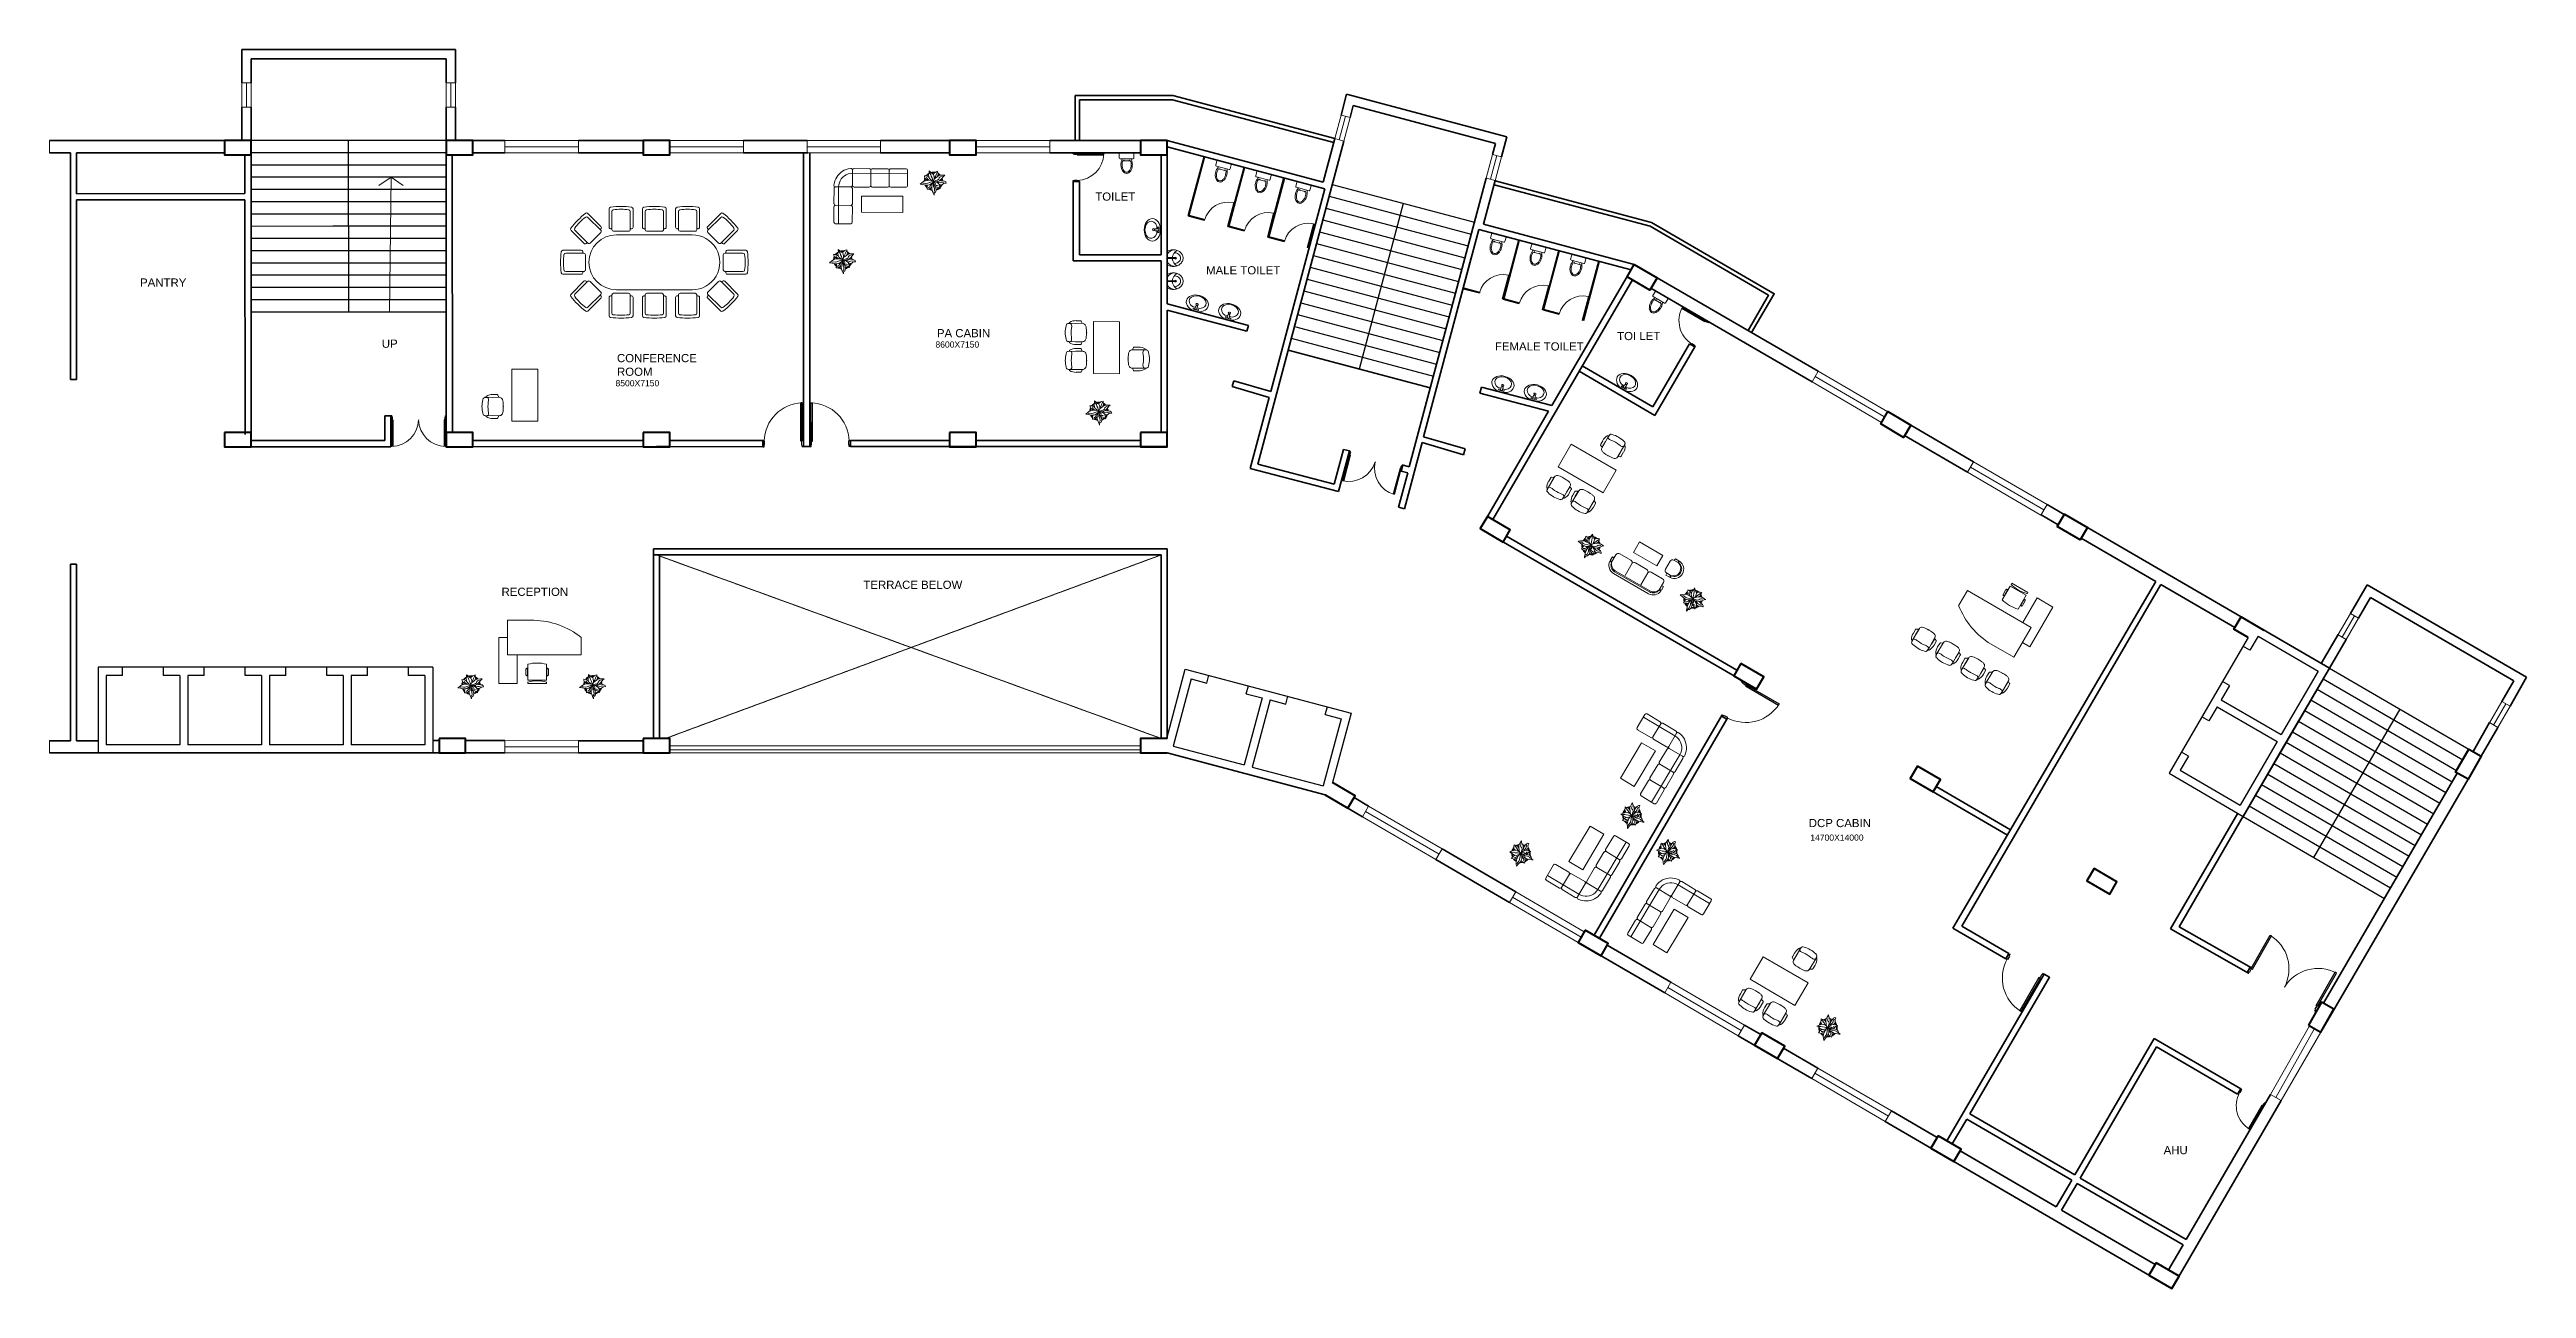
# Model space of a CAD drawing. Header units: millimetres. Extents: x 3079 to 579737, y 1565 to 1161826.
# Drawn here: x 85732 to 146375, y 170435 to 200785 of the extents above; entities that cross this region are included whole.
import ezdxf

# ---------------------------------------------------------------- set-up
doc = ezdxf.new("R2010")
doc.units = ezdxf.units.MM
doc.linetypes.add('DASHED2', pattern=[9.525, 6.35, -3.175])
for name, color, linetype, lineweight in [('1', 7, 'Continuous', 35), ('A_COL', 250, 'Continuous', 40), ('A_ELE1', 250, 'Continuous', 20), ('A_WIN-DOR', 250, 'Continuous', 30), ('ABOVE', 252, 'DASHED2', 9), ('DOOR', 250, 'Continuous', 15), ('IG-Area', 250, 'Continuous', 30), ('partition', 253, 'Continuous', 5), ('SILL', 251, 'Continuous', 18), ('WINDOW', 252, 'Continuous', 15)]:
    doc.layers.add(name, color=color, linetype=linetype, lineweight=lineweight)
doc.layers.add('FURNITURE', color=253, linetype='Continuous', lineweight=5, transparency=0.05)
doc.layers.add('TREES', color=72, linetype='Continuous', lineweight=5, transparency=0.05)
doc.styles.get("Standard").update_dxf_attribs({"font": 'arial.ttf'})

msp = doc.modelspace()

# ---------------------------------------------------------------- texts
at = {"layer": 'IG-Area', "attachment_point": 1}
for s, insert, char_height in [('{\\H0.4x;TOILET}  ', (111335, 197283), 500), ('MALE TOILET', (114048, 195477), 200), ('PANTRY', (87949, 195177), 200), ('UP', (93868, 193679), 200), ('8600X7150', (107422, 193634), 150), ('PA CABIN ', (107458, 193937), 200), ('FEMALE TOILET', (121120, 193613), 200), ('CONFERENCE \\PROOM', (99625, 193326), 200), ('8500X7150', (99589, 192686), 150), ('RECEPTION', (96799, 187602), 200), ('{\\H0.26667x;TERRACE BELOW} ', (105658, 187774), 750), ('DCP CABIN  ', (128804, 181937), 200), ('14700X14000', (128841, 181556), 150), ('AHU', (137492, 173924), 200)]:
    msp.add_mtext_dynamic_manual_height_columns(s, width=38356.19, gutter_width=12.5, heights=[0], dxfattribs=dict(at, insert=insert, char_height=char_height))
at = {"layer": 'IG-Area', "insert": (124112, 193866), "char_height": 500, "attachment_point": 1, "rotation": 0.18566}
msp.add_mtext_dynamic_manual_height_columns('{\\H0.4x;TOI LET}  ', width=38356.19, gutter_width=12.5, heights=[0], dxfattribs=at)

# ---------------------------------------------------------------- linework, layer by layer
for p, q in [((95445, 198555), (90667, 198553)), ((93057, 194354), (93055, 198554)), ((95445, 198555), (95445, 192355)), ((92667, 198255), (90667, 198255)), ((92667, 197955), (90667, 197955)), ((95445, 198255), (92667, 198255)), ((95445, 197955), (92667, 197955)), ((92667, 197655), (90668, 197655)), ((92667, 197355), (90668, 197355)), ((95445, 197655), (92667, 197655)), ((95445, 197355), (92667, 197355)), ((117059, 197190), (120539, 196264)), ((117136, 197480), (120616, 196554)), ((117137, 197479), (120616, 196554)), ((92668, 197054), (90668, 197053)), ((92668, 196754), (90668, 196753)), ((95445, 197055), (92668, 197054)), ((95445, 196755), (92668, 196754)), ((116905, 196610), (120385, 195684)), ((116982, 196900), (120462, 195974)), ((118876, 197017), (117796, 192958)), ((92668, 196454), (90668, 196453)), ((92668, 196155), (90668, 196155)), ((95445, 196455), (92668, 196454)), ((95445, 196155), (92668, 196155)), ((116751, 196030), (120231, 195104)), ((116828, 196320), (120308, 195394)), ((92668, 195855), (90668, 195855)), ((92668, 195554), (90669, 195553)), ((95445, 195855), (92668, 195855)), ((95445, 195555), (92668, 195554)), ((116596, 195450), (120077, 194524)), ((116673, 195740), (120154, 194814)), ((92668, 195255), (90669, 195255)), ((92669, 194955), (90669, 194955)), ((95445, 195255), (92668, 195255)), ((95445, 194955), (92669, 194955)), ((116442, 194870), (119922, 193945)), ((116519, 195160), (120000, 194235)), ((92669, 194655), (90669, 194655)), ((92669, 194354), (90669, 194353)), ((95445, 194655), (92669, 194655)), ((95445, 194355), (92669, 194354)), ((116288, 194291), (119768, 193365)), ((116365, 194580), (119845, 193655)), ((116134, 193711), (119614, 192785)), ((116211, 194001), (119691, 193075)), ((116056, 193421), (119536, 192495)), ((113095, 188555), (113095, 183905)), ((139558, 186385), (138679, 184872)), ((139807, 186414), (139606, 186068)), ((141550, 185633), (139734, 186688)), ((139807, 186414), (141276, 185560)), ((141960, 186338), (141960, 186337)), ((89020, 185655), (86920, 185655)), ((86920, 185655), (86920, 183555)), ((87520, 185455), (87520, 185655)), ((88520, 185455), (88520, 185655)), ((91120, 185655), (89020, 185655)), ((89520, 185455), (89520, 185655)), ((90520, 185455), (90520, 185655)), ((93220, 185655), (91120, 185655)), ((91520, 185455), (91520, 185655)), ((92520, 185455), (92520, 185655)), ((95120, 185655), (93220, 185655)), ((93520, 185455), (93520, 185655)), ((94520, 185455), (94520, 185655)), ((95120, 185655), (95120, 183555)), ((113085, 183905), (113538, 185610)), ((113538, 185610), (115568, 185071)), ((139606, 186068), (139433, 186169)), ((141550, 185633), (139439, 182000)), ((140495, 183817), (141550, 185633)), ((141549, 185632), (145008, 183622)), ((87520, 185455), (87120, 185455)), ((87120, 185455), (87120, 183755)), ((88920, 185455), (88520, 185455)), ((88920, 185455), (88920, 183755)), ((89520, 185455), (89120, 185455)), ((89120, 185455), (89120, 183755)), ((90920, 185455), (90520, 185455)), ((90920, 185455), (90920, 183755)), ((91520, 185455), (91120, 185455)), ((91120, 185455), (91120, 183755)), ((92920, 185455), (92520, 185455)), ((92920, 185455), (92920, 183755)), ((93520, 185455), (93120, 185455)), ((93120, 185455), (93120, 183755)), ((94920, 185455), (94520, 185455)), ((94920, 185455), (94920, 183755)), ((113680, 185366), (113243, 183723)), ((113680, 185366), (114067, 185263)), ((114067, 185263), (114118, 185456)), ((115033, 185006), (115084, 185199)), ((115033, 185006), (115420, 184903)), ((115568, 185071), (117597, 184531)), ((139103, 185204), (138902, 184858)), ((139103, 185204), (138930, 185304)), ((141276, 185560), (140372, 184004)), ((141248, 185113), (144666, 183127)), ((141399, 185372), (144815, 183387)), ((115420, 184903), (114983, 183260)), ((115613, 184852), (115176, 183209)), ((115613, 184852), (115999, 184749)), ((115999, 184749), (116051, 184942)), ((117352, 184389), (116915, 182746)), ((116966, 184492), (117017, 184685)), ((116966, 184492), (117352, 184389)), ((117597, 184531), (117143, 182826)), ((138679, 184872), (137624, 183056)), ((138601, 184339), (138428, 184440)), ((138802, 184685), (138601, 184339)), ((138802, 184685), (140272, 183831)), ((138902, 184858), (140372, 184004)), ((140946, 184594), (144405, 182585)), ((141097, 184854), (144556, 182844)), ((141169, 180996), (143279, 184627)), ((88920, 183755), (87120, 183755)), ((90920, 183755), (89120, 183755)), ((92920, 183755), (91120, 183755)), ((94920, 183755), (93120, 183755)), ((140272, 183831), (139367, 182275)), ((139440, 182001), (140495, 183817)), ((140495, 183817), (139440, 182001)), ((140494, 183816), (143953, 181807)), ((140645, 184075), (144104, 182066)), ((140796, 184335), (144254, 182325)), ((86920, 183555), (89020, 183555)), ((89020, 183555), (86920, 183555)), ((89020, 183555), (91120, 183555)), ((95595, 183555), (90595, 183555)), ((91120, 183555), (93220, 183555)), ((93220, 183555), (95120, 183555)), ((113095, 183555), (113095, 183555)), ((115028, 183041), (113095, 183555)), ((113243, 183723), (114983, 183260)), ((115176, 183209), (116915, 182746)), ((138098, 183474), (137898, 183129)), ((138098, 183474), (137926, 183575)), ((140193, 183297), (143651, 181288)), ((140344, 183557), (143802, 181547)), ((145008, 183622), (145008, 183622)), ((116961, 182527), (115028, 183041)), ((115028, 183041), (116961, 182527)), ((137624, 183056), (139440, 182001)), ((137898, 183129), (139367, 182275)), ((139891, 182778), (143350, 180769)), ((140042, 183038), (143501, 181028)), ((142898, 179991), (144681, 183060)), ((139439, 182000), (142898, 179991)), ((139590, 182260), (143049, 180250)), ((139741, 182519), (143199, 180510))]:
    msp.add_line(p, q)
at = {"layer": '1'}
for p, q in [((95675, 200785), (90437, 200785)), ((90437, 199970), (90437, 200785)), ((95675, 199970), (95675, 200785)), ((95445, 200555), (90667, 200555)), ((90667, 199970), (90667, 200555)), ((95445, 199970), (95445, 200555)), ((110845, 199655), (113236, 199655)), ((110845, 199655), (110845, 198555)), ((110945, 199555), (113223, 199555)), ((110945, 199555), (110945, 198555)), ((117172, 198505), (113223, 199555)), ((117198, 198602), (113236, 199655)), ((117352, 199181), (117488, 199694)), ((117488, 199694), (121412, 198650)), ((90437, 198555), (90437, 199370)), ((90667, 198555), (90667, 199370)), ((95445, 198555), (95445, 199370)), ((95675, 198555), (95675, 199370)), ((117574, 199122), (117651, 199412)), ((117651, 199412), (121131, 198487)), ((85732, 198555), (90667, 198555)), ((95445, 198555), (96879, 198555)), ((98679, 198555), (100920, 198555)), ((100270, 198555), (100920, 198555)), ((102720, 198555), (104279, 198555)), ((106079, 198555), (108420, 198555)), ((110220, 198555), (113095, 198555)), ((110715, 198555), (113095, 198555)), ((110715, 198555), (110715, 198555)), ((110865, 198555), (110865, 198555)), ((112945, 198555), (112945, 198555)), ((113095, 198555), (113095, 194558)), ((116915, 197539), (113095, 198555)), ((116954, 197373), (113095, 198400)), ((115315, 190629), (117420, 198542)), ((116915, 197539), (117198, 198602)), ((121058, 198215), (121131, 198487)), ((121281, 198156), (121412, 198650)), ((85732, 198255), (86245, 198255)), ((86245, 198255), (86245, 192701)), ((86395, 198255), (90017, 198255)), ((86395, 198255), (86395, 197251)), ((90517, 197255), (90517, 198205)), ((90670, 191355), (90667, 198255)), ((95445, 191315), (95445, 198255)), ((95595, 191405), (95591, 198205)), ((96095, 198255), (96879, 198255)), ((98679, 198255), (100270, 198255)), ((102720, 198255), (104279, 198255)), ((103945, 198255), (104295, 198255)), ((103945, 198255), (103945, 198255)), ((104195, 191208), (104195, 198255)), ((104345, 191058), (104345, 198255)), ((106079, 198255), (107770, 198255)), ((110220, 198255), (112445, 198255)), ((112945, 198205), (112945, 195825)), ((112945, 198205), (112945, 195755)), ((113999, 198159), (113613, 196709)), ((114010, 198156), (113628, 196718)), ((114977, 197899), (114591, 196449)), ((114988, 197896), (114606, 196458)), ((86395, 197251), (90517, 197255)), ((86395, 197105), (90517, 197107)), ((86395, 197105), (86395, 192701)), ((90520, 191355), (90517, 197107)), ((110795, 197555), (110795, 195605)), ((110945, 197555), (110795, 197555)), ((110945, 197555), (110945, 195755)), ((115955, 197639), (115569, 196189)), ((115966, 197636), (115584, 196198)), ((116954, 197373), (115632, 192405)), ((119023, 190562), (120904, 197636)), ((120841, 196503), (121126, 197577)), ((114011, 196604), (113613, 196709)), ((114014, 196615), (113628, 196718)), ((124531, 195522), (120841, 196503)), ((114989, 196343), (114591, 196449)), ((114992, 196355), (114606, 196458)), ((115967, 196083), (115569, 196189)), ((115970, 196095), (115584, 196198)), ((119374, 191300), (120725, 196378)), ((124452, 195388), (120725, 196378)), ((121705, 196118), (121319, 194669)), ((121716, 196115), (121334, 194677)), ((112945, 195605), (110795, 195605)), ((112945, 195755), (110945, 195755)), ((112945, 195605), (112945, 194093)), ((113095, 195825), (113095, 195825)), ((113095, 195825), (113095, 195825)), ((113095, 195675), (113095, 195675)), ((113095, 195675), (113095, 195675)), ((120540, 195686), (120155, 194236)), ((122683, 195858), (122297, 194409)), ((122694, 195855), (122312, 194417)), ((124531, 195522), (122514, 192061)), ((123661, 195598), (123275, 194149)), ((123672, 195595), (123287, 194145)), ((129037, 192904), (124531, 195522)), ((124660, 195446), (124660, 195446)), ((120739, 194823), (120353, 194926)), ((120742, 194835), (120356, 194937)), ((120742, 194835), (120739, 194823)), ((124484, 195144), (121065, 189275)), ((121717, 194563), (121319, 194669)), ((121720, 194574), (121334, 194677)), ((127607, 193387), (124941, 194936)), ((112945, 191405), (112945, 194407)), ((115087, 194028), (113095, 194558)), ((113095, 194402), (113095, 194208)), ((115048, 193882), (113095, 194402)), ((113095, 191355), (113095, 194367)), ((113095, 194096), (113095, 194096)), ((122287, 194411), (122276, 194414)), ((122695, 194303), (122297, 194409)), ((122698, 194314), (122312, 194417)), ((126177, 194219), (126177, 194218)), ((115048, 193882), (115087, 194028)), ((125886, 193578), (124984, 192030)), ((126016, 193502), (125038, 191824)), ((126016, 193502), (125886, 193578)), ((112945, 193078), (112945, 191405)), ((113095, 191355), (113095, 193194)), ((113095, 191355), (113095, 192853)), ((116057, 193421), (119536, 192495)), ((123120, 193100), (123118, 193101)), ((125038, 191824), (123181, 192907)), ((124984, 192030), (123256, 193037)), ((127607, 193387), (128884, 192642)), ((86245, 192701), (86395, 192701)), ((112945, 191405), (112945, 192703)), ((113095, 192703), (113095, 192703)), ((114687, 192528), (114726, 192673)), ((114687, 192528), (115594, 192260)), ((114726, 192673), (115632, 192405)), ((115594, 192260), (115131, 190522)), ((120752, 192371), (120791, 192516)), ((122435, 191924), (120752, 192371)), ((122514, 192061), (120791, 192516)), ((93939, 191809), (93939, 191205)), ((93939, 191809), (94089, 191809)), ((94089, 191809), (94089, 191055)), ((122435, 191924), (120936, 189350)), ((130955, 191789), (130740, 191914)), ((130955, 191789), (130956, 191789)), ((131085, 191713), (131085, 191714)), ((90670, 191205), (93939, 191205)), ((90670, 191055), (94089, 191055)), ((95895, 191055), (103195, 191057)), ((96095, 191205), (100270, 191207)), ((100895, 191060), (100595, 191060)), ((100920, 191207), (103227, 191207)), ((103195, 191057), (103195, 191207)), ((104162, 191208), (104195, 191208)), ((104163, 191058), (104195, 191058)), ((104345, 191058), (104195, 191058)), ((104195, 191058), (104195, 191058)), ((104376, 191208), (104345, 191208)), ((105312, 191208), (105312, 191208)), ((107770, 191208), (105344, 191208)), ((105345, 191208), (105345, 191058)), ((113095, 191058), (105345, 191058)), ((112445, 191208), (108420, 191208)), ((113095, 191208), (113095, 191208)), ((118904, 189534), (119335, 191155)), ((119335, 191155), (120350, 190855)), ((119374, 191300), (120389, 191000)), ((131151, 191328), (132689, 190434)), ((132837, 190687), (131302, 191587)), ((115131, 190522), (117292, 189956)), ((115315, 190629), (117186, 190139)), ((117412, 190991), (117186, 190139)), ((117557, 190952), (117292, 189956)), ((117412, 190991), (117557, 190952)), ((118867, 190604), (118828, 190459)), ((118828, 190459), (118984, 190417)), ((118845, 190609), (119023, 190562)), ((120350, 190855), (120389, 191000)), ((118759, 189572), (118984, 190417)), ((118759, 189572), (118904, 189534)), ((134491, 189387), (134911, 189143)), ((134637, 189638), (135057, 189393)), ((135062, 189402), (141550, 185633)), ((120759, 189048), (120759, 189048)), ((120889, 188973), (120889, 188973)), ((121019, 188897), (127504, 185129)), ((121406, 188867), (127046, 185582)), ((135473, 188816), (137297, 187755)), ((86245, 188180), (86245, 183851)), ((86395, 188180), (86245, 188180)), ((86395, 188180), (86395, 183852)), ((100520, 188555), (113095, 188555)), ((100520, 183905), (100520, 188555)), ((100520, 188405), (112945, 188405)), ((100670, 183905), (100670, 188405)), ((112945, 183905), (112945, 188405)), ((113095, 183905), (113095, 188555)), ((132332, 179259), (137297, 187755)), ((132551, 179308), (137427, 187680)), ((137427, 187680), (139234, 186630)), ((142067, 186969), (142477, 187674)), ((146375, 185407), (142477, 187674)), ((142266, 186853), (142560, 187359)), ((146062, 185323), (142560, 187359)), ((141351, 185748), (141761, 186453)), ((141550, 185633), (141960, 186337)), ((127154, 185295), (127171, 185323)), ((127171, 185323), (127171, 185323)), ((127300, 185247), (127171, 185323)), ((127300, 185247), (127300, 185247)), ((145773, 184815), (146062, 185323)), ((145972, 184699), (146375, 185407)), ((123549, 179090), (126684, 184486)), ((123678, 179014), (126798, 184383)), ((126798, 184383), (126668, 184458)), ((86245, 183852), (85732, 183852)), ((86920, 183852), (86395, 183852)), ((95270, 183857), (95120, 183857)), ((96879, 183855), (95920, 183856)), ((100270, 183849), (98679, 183852)), ((145068, 183587), (145472, 184296)), ((145268, 183473), (145671, 184181)), ((96879, 183555), (85732, 183555)), ((100595, 183555), (98679, 183555)), ((100595, 183555), (100895, 183555)), ((113095, 183555), (112445, 183555)), ((113095, 183555), (116961, 182527)), ((131309, 182918), (131850, 182604)), ((131509, 182802), (131509, 182802)), ((131639, 182726), (131639, 182726)), ((131850, 182604), (133666, 181543)), ((131926, 182733), (133742, 181672)), ((141339, 176714), (144944, 182909)), ((141407, 177424), (144681, 183060)), ((116961, 182527), (117877, 181993)), ((117673, 182459), (118028, 182252)), ((139310, 182077), (137663, 179242)), ((139440, 182002), (137869, 179298)), ((119677, 180943), (121477, 179893)), ((119828, 181202), (121628, 180152)), ((135892, 180255), (135892, 180255)), ((123157, 178913), (125277, 177677)), ((132332, 179259), (133625, 178507)), ((132551, 179308), (133702, 178638)), ((137663, 179242), (139567, 178157)), ((137869, 179298), (139641, 178288)), ((123869, 178845), (125428, 177936)), ((133625, 178507), (133702, 178638)), ((139614, 178304), (139539, 178173)), ((132187, 174052), (134566, 178135)), ((132746, 174712), (134697, 178058)), ((134490, 178005), (134492, 178004)), ((134566, 178135), (134697, 178058)), ((134618, 177922), (134618, 177922)), ((134694, 178052), (134697, 178058)), ((127077, 176627), (128877, 175577)), ((127228, 176886), (127627, 176653)), ((135317, 173216), (137261, 176561)), ((137261, 176561), (139379, 175330)), ((128188, 176326), (129028, 175836)), ((135447, 173140), (137315, 176355)), ((137315, 176355), (139304, 175199)), ((139304, 175199), (139379, 175330)), ((130828, 174786), (131946, 174134)), ((132746, 174712), (135317, 173216)), ((137693, 170435), (140367, 175038)), ((138042, 171632), (140108, 175189)), ((130677, 174527), (137693, 170435)), ((132317, 173976), (132670, 174581)), ((132670, 174581), (135242, 173086)), ((132507, 173807), (134862, 172434)), ((134862, 172434), (135242, 173086)), ((134993, 172357), (135371, 173010)), ((135371, 173010), (137966, 171503)), ((135447, 173140), (138042, 171632)), ((134993, 172357), (137283, 171022)), ((137610, 170889), (137966, 171503)), ((137434, 170586), (137434, 170586)), ((137844, 170695), (137844, 170694))]:
    msp.add_line(p, q, dxfattribs=at)
for points in [[(127319, 193902), (127821, 194767), (124917, 196454), (121098, 197470)], [(127405, 193852), (127958, 194803), (124956, 196547), (121124, 197566)]]:
    msp.add_lwpolyline(points, dxfattribs=at)
at = {"layer": 'A_COL'}
for points in [[(90017, 198555), (90017, 198205), (90667, 198205), (90667, 198555)], [(95445, 198555), (95445, 198205), (96095, 198205), (96095, 198555)], [(100270, 198555), (100270, 198205), (100920, 198205), (100920, 198555)], [(107770, 198555), (107770, 198205), (108420, 198205), (108420, 198555)], [(112445, 198555), (112445, 198205), (113095, 198205), (113095, 198555)], [(124354, 195220), (124531, 195522), (125092, 195194), (124916, 194892)], [(90020, 191405), (90020, 191055), (90670, 191055), (90670, 191405)], [(95445, 191405), (95445, 191055), (96095, 191055), (96095, 191405)], [(100270, 191405), (100270, 191055), (100920, 191055), (100920, 191405)], [(107770, 191405), (107770, 191055), (108420, 191055), (108420, 191405)], [(112445, 191405), (112445, 191055), (113095, 191055), (113095, 191405)], [(120936, 189350), (120759, 189048), (121321, 188721), (121497, 189023)], [(134887, 189101), (135063, 189403), (135624, 189076), (135448, 188773)], [(127141, 185745), (126965, 185443), (127526, 185116), (127702, 185418)], [(95270, 183905), (95270, 183555), (95920, 183555), (95920, 183905)], [(100270, 183905), (100270, 183555), (100920, 183555), (100920, 183905)], [(131464, 183233), (131288, 182931), (131850, 182603), (132026, 182906)], [(144944, 182909), (144641, 183083), (144965, 183647), (145268, 183473)], [(135788, 180721), (135611, 180419), (136173, 180092), (136349, 180394)], [(123333, 179216), (123157, 178913), (123718, 178586), (123894, 178888)], [(141035, 176888), (141339, 176714), (141661, 177279), (141357, 177452)], [(127652, 176697), (127476, 176394), (128037, 176067), (128214, 176369)], [(131971, 174178), (131795, 173875), (132356, 173548), (132533, 173850)], [(137308, 171065), (137131, 170763), (137693, 170435), (137869, 170738)]]:
    msp.add_lwpolyline(points, close=True, dxfattribs=at)
for points in [[(131020, 191751), (131302, 191587), (131125, 191285), (130564, 191612), (130740, 191915), (131020, 191751)], [(139558, 186385), (139210, 186589), (139386, 186891), (139948, 186564)], [(113095, 183905), (112445, 183905), (112445, 183555), (113095, 183555), (113095, 183555)], [(116961, 182527), (116961, 182527), (117522, 182200), (117698, 182502), (117143, 182826)]]:
    msp.add_lwpolyline(points, dxfattribs=at)
at = {"layer": 'A_ELE1', "transparency": 33554687}
for centre, radius, start, end in [((110870, 198254), 676, 271.74233, 358.25813), ((126302, 194144), 676, 151.51902, 238.03482), ((94091, 191733), 676, 271.74205, 358.25784), ((95443, 191733), 676, 181.74219, 268.25798), ((104192, 191165), 966, 91.92411, 178.4399), ((104347, 191165), 966, 1.92427, 88.44007), ((117539, 190879), 676, 256.84654, 343.36234), ((118846, 190531), 676, 166.84668, 253.36248), ((127262, 185266), 966, 241.58371, 328.0995), ((139595, 178266), 966, 332.06668, 58.58243), ((134509, 178043), 966, 151.59767, 238.11346), ((141272, 177310), 966, 62.06647, 148.58227), ((139595, 178266), 966, 332.06664, 332.06668), ((139946, 174913), 676, 151.58457, 238.10036)]:
    msp.add_arc(centre, radius, start, end, dxfattribs=at)
at = {"layer": 'A_WIN-DOR', "transparency": 33554687}
for p, q in [((110900, 198255), (110795, 198255)), ((110795, 198233), (110827, 198233)), ((110827, 198233), (110827, 198223)), ((110827, 198223), (110891, 198223)), ((110891, 198233), (111546, 198233)), ((110891, 198207), (111546, 198207)), ((110900, 198233), (110900, 198255)), ((110900, 198233), (110923, 198233)), ((110795, 197578), (110827, 197578)), ((110827, 197578), (110827, 197587)), ((110827, 197587), (110891, 197587)), ((110891, 197578), (110900, 197578)), ((110900, 197578), (110900, 197555)), ((126261, 194114), (125695, 194444)), ((126274, 194136), (125708, 194466)), ((126266, 194141), (126246, 194152)), ((126266, 194141), (126277, 194160)), ((126324, 194096), (126269, 194128)), ((126277, 194160), (126368, 194107)), ((126329, 194104), (126324, 194096)), ((126357, 194088), (126329, 194104)), ((125936, 193575), (125925, 193555)), ((125944, 193570), (125936, 193575)), ((126004, 193546), (125949, 193578)), ((125999, 193538), (126004, 193546)), ((126027, 193522), (125999, 193538)), ((94089, 191704), (94089, 191809)), ((94112, 191704), (94089, 191704)), ((94112, 191809), (94112, 191777)), ((94112, 191777), (94121, 191777)), ((94112, 191713), (94112, 191057)), ((94112, 191704), (94112, 191681)), ((94121, 191777), (94121, 191713)), ((94137, 191713), (94137, 191058)), ((94767, 191713), (94767, 191704)), ((94767, 191713), (94767, 191713)), ((94767, 191704), (94767, 191704)), ((95397, 191713), (95397, 191058)), ((95422, 191777), (95413, 191777)), ((95413, 191777), (95413, 191713)), ((95422, 191809), (95422, 191777)), ((95422, 191713), (95422, 191057)), ((95422, 191704), (95422, 191681)), ((95422, 191704), (95445, 191704)), ((95445, 191704), (95445, 191809)), ((104126, 191195), (104123, 192130)), ((104162, 191195), (104160, 192131)), ((104376, 191195), (104374, 192131)), ((104413, 191195), (104410, 192130)), ((103194, 191206), (103195, 191056)), ((103226, 191205), (103194, 191204)), ((103226, 191192), (103226, 191205)), ((103227, 191055), (103227, 191100)), ((103227, 191100), (103240, 191100)), ((103240, 191100), (103240, 191192)), ((104149, 191103), (104149, 191195)), ((104163, 191103), (104149, 191103)), ((104162, 191208), (104162, 191240)), ((104162, 191208), (104194, 191208)), ((104163, 191058), (104163, 191103)), ((104194, 191208), (104195, 191058)), ((104344, 191208), (104345, 191058)), ((104376, 191208), (104344, 191208)), ((104345, 191058), (104377, 191058)), ((104376, 191208), (104376, 191241)), ((104377, 191058), (104377, 191103)), ((104377, 191103), (104390, 191103)), ((104390, 191103), (104390, 191195)), ((105299, 191106), (105299, 191198)), ((105313, 191106), (105299, 191106)), ((105312, 191198), (105312, 191211)), ((105312, 191211), (105344, 191211)), ((105313, 191061), (105313, 191106)), ((105344, 191212), (105345, 191062)), ((117554, 190854), (117386, 190220)), ((117579, 190847), (117411, 190214)), ((117530, 190851), (117557, 190952)), ((117552, 190845), (117530, 190851)), ((117552, 190845), (117546, 190823)), ((117580, 190913), (117563, 190851)), ((117579, 190946), (117571, 190915)), ((117571, 190915), (117580, 190913)), ((118187, 190685), (118185, 190676)), ((118185, 190676), (118185, 190677)), ((118187, 190685), (118187, 190685)), ((118796, 190523), (118627, 189891)), ((118820, 190517), (118652, 189884)), ((118828, 190581), (118811, 190519)), ((118818, 190508), (118812, 190486)), ((118818, 190508), (118840, 190502)), ((118837, 190579), (118828, 190581)), ((118845, 190609), (118837, 190579)), ((118840, 190502), (118867, 190604)), ((127154, 185295), (127194, 185272)), ((127300, 185247), (127171, 185323)), ((127194, 185272), (127187, 185260)), ((127187, 185260), (127266, 185214)), ((127255, 185195), (128063, 184725)), ((127273, 185226), (128082, 184756)), ((127284, 185220), (127300, 185247)), ((127284, 185220), (127313, 185203)), ((126799, 184382), (126670, 184457)), ((126684, 184486), (126724, 184463)), ((126724, 184463), (126731, 184475)), ((126731, 184475), (126810, 184429)), ((126814, 184410), (126798, 184383)), ((126803, 184417), (126814, 184410)), ((139635, 178277), (140098, 179090)), ((139667, 178258), (140130, 179071)), ((133625, 178506), (133700, 178635)), ((133653, 178491), (133626, 178507)), ((133660, 178502), (133653, 178491)), ((133717, 178574), (133672, 178495)), ((133729, 178621), (133706, 178581)), ((133706, 178581), (133717, 178574)), ((139614, 178304), (139539, 178173)), ((139641, 178288), (139614, 178304)), ((139641, 178288), (139658, 178316)), ((134437, 178050), (133968, 177242)), ((134469, 178032), (133999, 177223)), ((134463, 178021), (134446, 177993)), ((134503, 178118), (134457, 178039)), ((134463, 178021), (134490, 178005)), ((134490, 178005), (134566, 178135)), ((134515, 178111), (134503, 178118)), ((134538, 178151), (134515, 178111)), ((134566, 178135), (134538, 178151)), ((139539, 178173), (139567, 178157)), ((139567, 178157), (139590, 178197)), ((139590, 178197), (139602, 178190)), ((139602, 178190), (139647, 178270)), ((140448, 177813), (140448, 177813)), ((140448, 177813), (140448, 177813)), ((141230, 177368), (141693, 178180)), ((141261, 177350), (141725, 178163)), ((141194, 177231), (141216, 177270)), ((141221, 177215), (141194, 177231)), ((141204, 177277), (141250, 177357)), ((141216, 177270), (141204, 177277)), ((141296, 177345), (141221, 177215)), ((141268, 177361), (141284, 177389)), ((141268, 177361), (141296, 177345)), ((139391, 175285), (139359, 175230)), ((139399, 175318), (139383, 175290)), ((139383, 175290), (139391, 175285)), ((139346, 175227), (139327, 175238)), ((139351, 175235), (139346, 175227)), ((139895, 174918), (139566, 174352)), ((139917, 174906), (139588, 174339)), ((139913, 174898), (139901, 174878)), ((139941, 174966), (139909, 174910)), ((139913, 174898), (139932, 174887)), ((139932, 174887), (139985, 174977)), ((139950, 174961), (139941, 174966)), ((139966, 174989), (139950, 174961))]:
    msp.add_line(p, q, dxfattribs=at)
at = {"layer": 'A_WIN-DOR'}
for p, q in [((110795, 198233), (110795, 198255)), ((110795, 197555), (110795, 197578)), ((110900, 197555), (110795, 197555)), ((126357, 194088), (126368, 194107)), ((125925, 193555), (126016, 193502)), ((126016, 193502), (126027, 193522)), ((94112, 191809), (94089, 191809)), ((95422, 191809), (95445, 191809)), ((104160, 192131), (104123, 192130)), ((104374, 192131), (104410, 192130)), ((103195, 191054), (103227, 191055)), ((105345, 191061), (105313, 191061)), ((117579, 190946), (117557, 190952)), ((118845, 190609), (118867, 190604)), ((126668, 184458), (126684, 184486)), ((128082, 184756), (128063, 184725)), ((140098, 179090), (140130, 179071)), ((133701, 178637), (133729, 178621)), ((141725, 178163), (141693, 178180)), ((133999, 177223), (133968, 177242)), ((139327, 175238), (139380, 175329)), ((139380, 175329), (139399, 175318)), ((139966, 174989), (139985, 174977))]:
    msp.add_line(p, q, dxfattribs=at)
at = {"layer": 'A_WIN-DOR', "transparency": 33554687}
for points in [[(110891, 198233), (110891, 198207)], [(110891, 197578), (110891, 197587)], [(126274, 194136), (126261, 194114)], [(125944, 193570), (125949, 193578)], [(94112, 191713), (94137, 191713)], [(94767, 191713), (94767, 191713)], [(95422, 191713), (95397, 191713)], [(103226, 191192), (103240, 191192)], [(104162, 191195), (104126, 191195)], [(104376, 191195), (104413, 191195)], [(105312, 191198), (105299, 191198)], [(117554, 190854), (117579, 190847)], [(118187, 190685), (118187, 190685)], [(118820, 190517), (118796, 190523)], [(127273, 185226), (127255, 185195)], [(126803, 184417), (126810, 184429)], [(133660, 178502), (133672, 178495)], [(134469, 178032), (134437, 178050)], [(139635, 178277), (139667, 178258)], [(140448, 177813), (140448, 177813)], [(141261, 177350), (141230, 177368)], [(139351, 175235), (139359, 175230)], [(139917, 174906), (139895, 174918)]]:
    msp.add_lwpolyline(points, dxfattribs=at)
at = {"layer": 'ABOVE', "ltscale": 0.25}
for p, q in [((100595, 188405), (112945, 183910)), ((112945, 188405), (100805, 183905))]:
    msp.add_line(p, q, dxfattribs=at)
at = {"layer": 'DOOR'}
for p, q in [((114570, 196455), (114724, 197035)), ((114581, 196452), (114736, 197032)), ((114736, 197032), (114724, 197035)), ((115548, 196195), (115702, 196775)), ((115559, 196192), (115714, 196772)), ((115714, 196772), (115702, 196775)), ((116526, 195935), (116680, 196514)), ((116537, 195932), (116692, 196511)), ((116692, 196511), (116680, 196514)), ((114581, 196452), (114570, 196455)), ((115559, 196192), (115548, 196195)), ((116537, 195932), (116526, 195935)), ((121299, 194679), (121453, 195259)), ((121310, 194676), (121299, 194679)), ((121310, 194676), (121465, 195256)), ((121465, 195256), (121453, 195259)), ((122276, 194414), (122430, 194994)), ((122287, 194411), (122442, 194991)), ((122442, 194991), (122430, 194994)), ((123254, 194154), (123408, 194734)), ((123265, 194151), (123420, 194731)), ((123420, 194731), (123408, 194734)), ((122287, 194411), (122276, 194414)), ((123265, 194151), (123254, 194154))]:
    msp.add_line(p, q, dxfattribs=at)
at = {"layer": 'FURNITURE'}
for p, q in [((105036, 197703), (105006, 197662)), ((105069, 197740), (105036, 197703)), ((105106, 197773), (105069, 197740)), ((105147, 197802), (105106, 197773)), ((105191, 197826), (105147, 197802)), ((105237, 197845), (105191, 197826)), ((105237, 197719), (105192, 197691)), ((105285, 197859), (105237, 197845)), ((105286, 197739), (105237, 197719)), ((105347, 197870), (105285, 197859)), ((105337, 197751), (105286, 197739)), ((105390, 197755), (105337, 197751)), ((105389, 197455), (105391, 197830)), ((106740, 197751), (105390, 197755)), ((105803, 197866), (105428, 197867)), ((105839, 197454), (105841, 197829)), ((106253, 197865), (105878, 197866)), ((106289, 197452), (106291, 197827)), ((106703, 197864), (106328, 197865)), ((106739, 197451), (106741, 197826)), ((111923, 198237), (111923, 198129)), ((112265, 198255), (111941, 198255)), ((111941, 198111), (112265, 198111)), ((112007, 198061), (112199, 198061)), ((112034, 198077), (112034, 198061)), ((112041, 198077), (112034, 198077)), ((112034, 198061), (112041, 198061)), ((112041, 198061), (112041, 198077)), ((112165, 198061), (112165, 198077)), ((112165, 198077), (112172, 198077)), ((112172, 198061), (112165, 198061)), ((112172, 198077), (112172, 198061)), ((112283, 198129), (112283, 198237)), ((114315, 198056), (114287, 197952)), ((114300, 197930), (114613, 197847)), ((114650, 197986), (114337, 198069)), ((114351, 197864), (114536, 197815)), ((114381, 197873), (114376, 197857)), ((114376, 197857), (114383, 197855)), ((114387, 197871), (114381, 197873)), ((114383, 197855), (114387, 197871)), ((114503, 197823), (114508, 197839)), ((114510, 197822), (114503, 197823)), ((114508, 197839), (114514, 197837)), ((114514, 197837), (114510, 197822)), ((114635, 197859), (114663, 197964)), ((115293, 197796), (115265, 197692)), ((115628, 197726), (115315, 197809)), ((115613, 197599), (115641, 197704)), ((104948, 197524), (104937, 197463)), ((104939, 197381), (104938, 197006)), ((104962, 197572), (104948, 197524)), ((104982, 197618), (104962, 197572)), ((105352, 197418), (104974, 197419)), ((105006, 197662), (104982, 197618)), ((105052, 197419), (105049, 196519)), ((105056, 197471), (105052, 197419)), ((105069, 197523), (105056, 197471)), ((105089, 197572), (105069, 197523)), ((105117, 197617), (105089, 197572)), ((105151, 197657), (105117, 197617)), ((105192, 197691), (105151, 197657)), ((105388, 197005), (105389, 197380)), ((105427, 197417), (105802, 197416)), ((105446, 197417), (105446, 197417)), ((105614, 197192), (105612, 196798)), ((106626, 197189), (105614, 197192)), ((105877, 197416), (106252, 197415)), ((106327, 197415), (106702, 197414)), ((106625, 196795), (106626, 197189)), ((115278, 197670), (115591, 197586)), ((115329, 197604), (115514, 197555)), ((115359, 197613), (115354, 197597)), ((115354, 197597), (115361, 197595)), ((115365, 197611), (115359, 197613)), ((115361, 197595), (115365, 197611)), ((115481, 197563), (115486, 197579)), ((115488, 197562), (115481, 197563)), ((115486, 197579), (115492, 197577)), ((115492, 197577), (115488, 197562)), ((116271, 197536), (116243, 197432)), ((116256, 197410), (116569, 197326)), ((116606, 197465), (116293, 197549)), ((116307, 197344), (116492, 197295)), ((116337, 197353), (116332, 197337)), ((116332, 197337), (116339, 197335)), ((116343, 197351), (116337, 197353)), ((116339, 197335), (116343, 197351)), ((116459, 197303), (116464, 197319)), ((116466, 197301), (116459, 197303)), ((116464, 197319), (116470, 197317)), ((116470, 197317), (116466, 197301)), ((116591, 197339), (116619, 197443)), ((98914, 196674), (99227, 196361)), ((99232, 196453), (98915, 196770)), ((99432, 196435), (99432, 196883)), ((99500, 196816), (99500, 196374)), ((99950, 196400), (99950, 196816)), ((100018, 196883), (100018, 196435)), ((100246, 196435), (100246, 196883)), ((100315, 196816), (100315, 196374)), ((100765, 196400), (100765, 196816)), ((100833, 196883), (100833, 196435)), ((101061, 196435), (101061, 196883)), ((101129, 196816), (101129, 196374)), ((101579, 196400), (101579, 196816)), ((101648, 196883), (101648, 196435)), ((101847, 196453), (102164, 196770)), ((102165, 196674), (101853, 196361)), ((104938, 196931), (104937, 196556)), ((104974, 196519), (105349, 196518)), ((105350, 196968), (104975, 196969)), ((105387, 196555), (105388, 196930)), ((105612, 196798), (106625, 196795)), ((98500, 196355), (98817, 196038)), ((98890, 196062), (98596, 196356)), ((98909, 196043), (98890, 196062)), ((99227, 196302), (98968, 196043)), ((99542, 196332), (99908, 196332)), ((101467, 196247), (99613, 196247)), ((99950, 196374), (99950, 196400)), ((100357, 196332), (100722, 196332)), ((100765, 196374), (100765, 196400)), ((101172, 196332), (101537, 196332)), ((101579, 196374), (101579, 196400)), ((101853, 196302), (102111, 196043)), ((102171, 196043), (102189, 196062)), ((102189, 196062), (102483, 196356)), ((102579, 196355), (102262, 196038)), ((112890, 196391), (112803, 196391)), ((112890, 196346), (112803, 196346)), ((112840, 196391), (112840, 196462)), ((112840, 196275), (112840, 196346)), ((112869, 196391), (112869, 196436)), ((112869, 196436), (112897, 196436)), ((112869, 196301), (112869, 196346)), ((112897, 196301), (112869, 196301)), ((112890, 196346), (112890, 196391)), ((112897, 196436), (112897, 196301)), ((121043, 196276), (121015, 196171)), ((121028, 196149), (121341, 196066)), ((121378, 196205), (121065, 196289)), ((121079, 196084), (121264, 196034)), ((121109, 196092), (121104, 196077)), ((121104, 196077), (121111, 196075)), ((121115, 196091), (121109, 196092)), ((121111, 196075), (121115, 196091)), ((121231, 196043), (121235, 196059)), ((121238, 196041), (121231, 196043)), ((121235, 196059), (121242, 196057)), ((121242, 196057), (121238, 196041)), ((121363, 196079), (121391, 196183)), ((122021, 196016), (121993, 195911)), ((122006, 195889), (122319, 195806)), ((122356, 195945), (122043, 196028)), ((122341, 195819), (122369, 195923)), ((98303, 195867), (98751, 195867)), ((98751, 195280), (98303, 195280)), ((98786, 195798), (98370, 195798)), ((98370, 195348), (98812, 195348)), ((98812, 195798), (98786, 195798)), ((98854, 195390), (98854, 195756)), ((102225, 195390), (102225, 195756)), ((102267, 195798), (102294, 195798)), ((102709, 195348), (102267, 195348)), ((102294, 195798), (102709, 195798)), ((102777, 195867), (102328, 195867)), ((102328, 195280), (102777, 195280)), ((113094, 195670), (113094, 195680)), ((113094, 195680), (113105, 195680)), ((113094, 195670), (113105, 195670)), ((113105, 195500), (113105, 195850)), ((113105, 195687), (113202, 195687)), ((113105, 195687), (113202, 195687)), ((113105, 195664), (113202, 195664)), ((113105, 195664), (113202, 195664)), ((113105, 194935), (113105, 195285)), ((113202, 195680), (113202, 195680)), ((113202, 195671), (113202, 195671)), ((113221, 195687), (113281, 195687)), ((113221, 195664), (113281, 195664)), ((122057, 195824), (122242, 195774)), ((122087, 195832), (122082, 195817)), ((122082, 195817), (122089, 195815)), ((122093, 195831), (122087, 195832)), ((122089, 195815), (122093, 195831)), ((122209, 195783), (122213, 195799)), ((122216, 195781), (122209, 195783)), ((122213, 195799), (122220, 195797)), ((122220, 195797), (122216, 195781)), ((122999, 195756), (122971, 195651)), ((122984, 195629), (123297, 195546)), ((123334, 195685), (123021, 195768)), ((123035, 195563), (123220, 195514)), ((123065, 195572), (123060, 195557)), ((123060, 195557), (123067, 195555)), ((123071, 195570), (123065, 195572)), ((123067, 195555), (123071, 195570)), ((123187, 195523), (123191, 195538)), ((123194, 195521), (123187, 195523)), ((123191, 195538), (123198, 195537)), ((123198, 195537), (123194, 195521)), ((123319, 195559), (123347, 195663)), ((98500, 194792), (98817, 195108)), ((98890, 195085), (98596, 194791)), ((98909, 195103), (98890, 195085)), ((98914, 194473), (99227, 194785)), ((99232, 194694), (98915, 194377)), ((99227, 194845), (98968, 195103)), ((99432, 194711), (99432, 194263)), ((99500, 194330), (99500, 194773)), ((99542, 194815), (99908, 194815)), ((99613, 194899), (101467, 194899)), ((99950, 194773), (99950, 194746)), ((99950, 194746), (99950, 194330)), ((100018, 194263), (100018, 194711)), ((100246, 194711), (100246, 194263)), ((100315, 194330), (100315, 194773)), ((100357, 194815), (100722, 194815)), ((100765, 194773), (100765, 194746)), ((100765, 194746), (100765, 194330)), ((100833, 194263), (100833, 194711)), ((101061, 194711), (101061, 194263)), ((101129, 194330), (101129, 194773)), ((101172, 194815), (101537, 194815)), ((101579, 194773), (101579, 194746)), ((101579, 194746), (101579, 194330)), ((101648, 194263), (101648, 194711)), ((101847, 194693), (102164, 194377)), ((101853, 194845), (102111, 195103)), ((102165, 194472), (101853, 194785)), ((102171, 195103), (102189, 195085)), ((102189, 195085), (102483, 194791)), ((102579, 194792), (102262, 195108)), ((113094, 195105), (113094, 195115)), ((113094, 195115), (113105, 195115)), ((113094, 195105), (113105, 195105)), ((113105, 195122), (113202, 195122)), ((113105, 195122), (113202, 195122)), ((113105, 195099), (113202, 195099)), ((113105, 195099), (113202, 195099)), ((113202, 195115), (113202, 195115)), ((113202, 195106), (113202, 195106)), ((113221, 195122), (113281, 195122)), ((113221, 195099), (113281, 195099)), ((125043, 194853), (124989, 194760)), ((124995, 194735), (125275, 194572)), ((125348, 194696), (125068, 194860)), ((125300, 194579), (125354, 194672)), ((110736, 194077), (110656, 194068)), ((110674, 194078), (110664, 194068)), ((111036, 194072), (110674, 194078)), ((110702, 194078), (110702, 194101)), ((110998, 194078), (110856, 194076)), ((110869, 194143), (110971, 194143)), ((110989, 194133), (111006, 194097)), ((111293, 192845), (111295, 194119)), ((111932, 194118), (111295, 194119)), ((111930, 192844), (111932, 194118)), ((113717, 194489), (113787, 194470)), ((113728, 194427), (113735, 194454)), ((113859, 194392), (113728, 194427)), ((113735, 194454), (113779, 194442)), ((113774, 194422), (113796, 194506)), ((113774, 194422), (113816, 194411)), ((113816, 194411), (113839, 194495)), ((113822, 194431), (113866, 194419)), ((113829, 194459), (113898, 194441)), ((113866, 194419), (113859, 194392)), ((114509, 194278), (114578, 194260)), ((114519, 194216), (114526, 194243)), ((114650, 194181), (114519, 194216)), ((114526, 194243), (114571, 194232)), ((114565, 194212), (114588, 194296)), ((114565, 194212), (114608, 194200)), ((114608, 194200), (114630, 194284)), ((114613, 194220), (114657, 194208)), ((114621, 194248), (114690, 194230)), ((114657, 194208), (114650, 194181)), ((125027, 194658), (125192, 194562)), ((125058, 194659), (125050, 194645)), ((125050, 194645), (125056, 194641)), ((125056, 194641), (125064, 194655)), ((125064, 194655), (125058, 194659)), ((125163, 194579), (125171, 194593)), ((125169, 194575), (125163, 194579)), ((125177, 194589), (125169, 194575)), ((125171, 194593), (125177, 194589)), ((110630, 193657), (110620, 193688)), ((110630, 194048), (110621, 194017)), ((110735, 193627), (110655, 193637)), ((110674, 193627), (110663, 193636)), ((111035, 193631), (110674, 193627)), ((110701, 193627), (110701, 193604)), ((110997, 193625), (110855, 193628)), ((110868, 193560), (110970, 193561)), ((110872, 193461), (110973, 193460)), ((110988, 193570), (111006, 193606)), ((110992, 193450), (111009, 193414)), ((112272, 193485), (112255, 193450)), ((112392, 193495), (112291, 193495)), ((112559, 193429), (112559, 193452)), ((97052, 191680), (97052, 192953)), ((97052, 192953), (97688, 192953)), ((97688, 191680), (97688, 192953)), ((110633, 193365), (110623, 193334)), ((110632, 192974), (110623, 193005)), ((110738, 192944), (110657, 192954)), ((110739, 193394), (110658, 193385)), ((110676, 192944), (110666, 192953)), ((110677, 193395), (110667, 193386)), ((111037, 192948), (110676, 192944)), ((111038, 193390), (110677, 193395)), ((110703, 192944), (110703, 192921)), ((110704, 193395), (110704, 193418)), ((110999, 192942), (110857, 192945)), ((111000, 193395), (110858, 193393)), ((110871, 192878), (110972, 192878)), ((110991, 192888), (111008, 192923)), ((111293, 192845), (111930, 192844)), ((112224, 192983), (112586, 192978)), ((112225, 193425), (112587, 193429)), ((112271, 192923), (112254, 192958)), ((112263, 192978), (112405, 192980)), ((112264, 193430), (112406, 193427)), ((112391, 192912), (112289, 192913)), ((112524, 192978), (112605, 192988)), ((112525, 193428), (112605, 193419)), ((112559, 192978), (112558, 192955)), ((112586, 192978), (112596, 192987)), ((112587, 193429), (112597, 193419)), ((112630, 193008), (112640, 193039)), ((112631, 193399), (112640, 193368)), ((96457, 192265), (96377, 192255)), ((96396, 192266), (96385, 192256)), ((96757, 192261), (96396, 192266)), ((96423, 192266), (96423, 192288)), ((96719, 192266), (96577, 192264)), ((96590, 192331), (96692, 192331)), ((96710, 192321), (96728, 192285)), ((121198, 192507), (121267, 192488)), ((121208, 192445), (121215, 192472)), ((121339, 192410), (121208, 192445)), ((121215, 192472), (121259, 192460)), ((121254, 192440), (121276, 192524)), ((121254, 192440), (121297, 192429)), ((121297, 192429), (121319, 192513)), ((121302, 192449), (121346, 192437)), ((121309, 192477), (121378, 192459)), ((121346, 192437), (121339, 192410)), ((121989, 192296), (122058, 192278)), ((121999, 192234), (122007, 192261)), ((122007, 192261), (122051, 192250)), ((122045, 192230), (122068, 192314)), ((122088, 192218), (122111, 192303)), ((122093, 192238), (122138, 192227)), ((122101, 192267), (122170, 192248)), ((124214, 192522), (124228, 192546)), ((124331, 192454), (124214, 192522)), ((124220, 192584), (124282, 192548)), ((124228, 192546), (124267, 192523)), ((124257, 192505), (124301, 192580)), ((124257, 192505), (124295, 192483)), ((124295, 192483), (124339, 192558)), ((124306, 192501), (124345, 192478)), ((124320, 192526), (124382, 192490)), ((124345, 192478), (124331, 192454)), ((96352, 192235), (96342, 192205)), ((96352, 191844), (96342, 191875)), ((96457, 191815), (96377, 191824)), ((96396, 191814), (96385, 191824)), ((96757, 191819), (96396, 191814)), ((96423, 191814), (96423, 191792)), ((96719, 191814), (96577, 191816)), ((96590, 191748), (96692, 191749)), ((96710, 191759), (96728, 191794)), ((97688, 191680), (97052, 191680)), ((122130, 192200), (121999, 192234)), ((122045, 192230), (122088, 192218)), ((122138, 192227), (122130, 192200)), ((122990, 191117), (122670, 190566)), ((124091, 190477), (122990, 191117)), ((123708, 191094), (123730, 191061)), ((123759, 191203), (123709, 191115)), ((123737, 191023), (123914, 191338)), ((123751, 191059), (123825, 191181)), ((123900, 191315), (123881, 191326)), ((123884, 191285), (123932, 191349)), ((123914, 191338), (123928, 191343)), ((123962, 191361), (123994, 191354)), ((124119, 190801), (124304, 191112)), ((124273, 191059), (124305, 191133)), ((124300, 191165), (124279, 191189)), ((124291, 191088), (124310, 191076)), ((124304, 191112), (124301, 191125)), ((123771, 189926), (122670, 190566)), ((123771, 189926), (124091, 190477)), ((124143, 190832), (124212, 190956)), ((124194, 190811), (124155, 190815)), ((124263, 190910), (124212, 190823)), ((122408, 190032), (122389, 190043)), ((122426, 190061), (122394, 189987)), ((122580, 190318), (122395, 190008)), ((122395, 190008), (122398, 189995)), ((122399, 189955), (122420, 189931)), ((122436, 190210), (122487, 190297)), ((122556, 190288), (122487, 190164)), ((122505, 190308), (122544, 190305)), ((122815, 189835), (122767, 189771)), ((122962, 190096), (122785, 189781)), ((122948, 190060), (122874, 189939)), ((122940, 189917), (122990, 190005)), ((122991, 190026), (122969, 190058)), ((123173, 189978), (122987, 189668)), ((123028, 189870), (123079, 189957)), ((123149, 189948), (123080, 189824)), ((123097, 189968), (123136, 189965)), ((122737, 189759), (122705, 189766)), ((122785, 189781), (122771, 189777)), ((122799, 189805), (122818, 189794)), ((123001, 189692), (122981, 189703)), ((123018, 189721), (122986, 189647)), ((122987, 189668), (122990, 189655)), ((122991, 189615), (123013, 189591)), ((123329, 189419), (123297, 189426)), ((123407, 189495), (123359, 189431)), ((123377, 189441), (123364, 189437)), ((123555, 189756), (123377, 189441)), ((123391, 189465), (123410, 189454)), ((123540, 189720), (123466, 189599)), ((123532, 189577), (123582, 189665)), ((123583, 189686), (123561, 189719)), ((124510, 188467), (124661, 188725)), ((124661, 188725), (125233, 188391)), ((123935, 188253), (123978, 188228)), ((124083, 188409), (123978, 188228)), ((124051, 187993), (124901, 187498)), ((124066, 188018), (124916, 187523)), ((124448, 188273), (124174, 188433)), ((124479, 188200), (124305, 187900)), ((125083, 188134), (124510, 188467)), ((124835, 188048), (124558, 188209)), ((125233, 188391), (125083, 188134)), ((125641, 188252), (125616, 188209)), ((124876, 187455), (124026, 187950)), ((124863, 187964), (124693, 187674)), ((125223, 187822), (124949, 187982)), ((125142, 187550), (125247, 187731)), ((125142, 187550), (125185, 187525)), ((125433, 187895), (125408, 187852)), ((132474, 187170), (132686, 187536)), ((132686, 187536), (134247, 186629)), ((133737, 187643), (133541, 187306)), ((133628, 187554), (133560, 187438)), ((133565, 187420), (133560, 187411)), ((133561, 187406), (133567, 187403)), ((133565, 187420), (133577, 187413)), ((133577, 187413), (133565, 187420)), ((133572, 187404), (133577, 187413)), ((133595, 187418), (133663, 187534)), ((133646, 187559), (133651, 187568)), ((133658, 187552), (133646, 187559)), ((133656, 187569), (133662, 187566)), ((133663, 187561), (133658, 187552)), ((134126, 187417), (133737, 187643)), ((133778, 187713), (133760, 187682)), ((134167, 187486), (133778, 187713)), ((133885, 187557), (133892, 187569)), ((133931, 187080), (134126, 187417)), ((133978, 187503), (133985, 187515)), ((134149, 187455), (134167, 187486)), ((96946, 186803), (96946, 185958)), ((97589, 186803), (96946, 186803)), ((134001, 187182), (134069, 187298)), ((134001, 187155), (134006, 187163)), ((134008, 187147), (134002, 187150)), ((134018, 187157), (134006, 187163)), ((134006, 187163), (134018, 187157)), ((134018, 187157), (134013, 187148)), ((134103, 187278), (134036, 187162)), ((134045, 186746), (134397, 187350)), ((134092, 187311), (134087, 187303)), ((134087, 187303), (134099, 187296)), ((134102, 187309), (134097, 187313)), ((134099, 187296), (134104, 187305)), ((134781, 187127), (134217, 186157)), ((134781, 187127), (134397, 187350)), ((96735, 186381), (96946, 186381)), ((96735, 185259), (96735, 186381)), ((98751, 186381), (98751, 185958)), ((131340, 186313), (131320, 186325)), ((131512, 186600), (131326, 186289)), ((131358, 186343), (131326, 186268)), ((131326, 186289), (131329, 186276)), ((131330, 186236), (131352, 186213)), ((131367, 186491), (131419, 186578)), ((131488, 186569), (131419, 186445)), ((131436, 186590), (131476, 186587)), ((131894, 186378), (131716, 186063)), ((131879, 186342), (131806, 186220)), ((131871, 186198), (131922, 186286)), ((131923, 186307), (131901, 186340)), ((132104, 186260), (131918, 185950)), ((131959, 186151), (132011, 186238)), ((132080, 186229), (132011, 186105)), ((132029, 186250), (132068, 186247)), ((133266, 186221), (133822, 185898)), ((133822, 185898), (134247, 186629)), ((134217, 186157), (134034, 186263)), ((98751, 185958), (96946, 185958)), ((97179, 185958), (97179, 185259)), ((97396, 185469), (97396, 185603)), ((97409, 185617), (97409, 185627)), ((97409, 185617), (97423, 185617)), ((97423, 185617), (97409, 185617)), ((97413, 185630), (97419, 185630)), ((97423, 185627), (97423, 185617)), ((97436, 185603), (97436, 185469)), ((97446, 185727), (97446, 185337)), ((97896, 185337), (97896, 185727)), ((97906, 185603), (97906, 185469)), ((97919, 185627), (97919, 185617)), ((97933, 185617), (97919, 185617)), ((97919, 185617), (97933, 185617)), ((97929, 185630), (97923, 185630)), ((97933, 185617), (97933, 185627)), ((97946, 185469), (97946, 185603)), ((131668, 186040), (131637, 186047)), ((131747, 186116), (131698, 186052)), ((131716, 186063), (131703, 186059)), ((131730, 186086), (131750, 186075)), ((131932, 185973), (131913, 185985)), ((131950, 186003), (131918, 185928)), ((131918, 185950), (131922, 185936)), ((131923, 185896), (131944, 185873)), ((132261, 185700), (132229, 185707)), ((132339, 185776), (132291, 185712)), ((132309, 185723), (132295, 185719)), ((132486, 186038), (132309, 185723)), ((132323, 185746), (132342, 185735)), ((132472, 186002), (132398, 185880)), ((132464, 185858), (132514, 185946)), ((132515, 185967), (132493, 186000)), ((132547, 185599), (132528, 185611)), ((132719, 185886), (132533, 185576)), ((132565, 185629), (132533, 185554)), ((132533, 185576), (132537, 185562)), ((132574, 185777), (132626, 185865)), ((132695, 185855), (132626, 185731)), ((132644, 185876), (132683, 185873)), ((133101, 185664), (132924, 185349)), ((133087, 185628), (133013, 185506)), ((133079, 185484), (133129, 185572)), ((133130, 185593), (133108, 185626)), ((96735, 185259), (97179, 185259)), ((97423, 185455), (97409, 185455)), ((97409, 185455), (97409, 185445)), ((97413, 185442), (97419, 185442)), ((97423, 185445), (97423, 185455)), ((97446, 185337), (97896, 185337)), ((97446, 185292), (97446, 185256)), ((97446, 185256), (97896, 185256)), ((97617, 185337), (97617, 185324)), ((97725, 185337), (97725, 185324)), ((97896, 185256), (97896, 185292)), ((97919, 185455), (97933, 185455)), ((97919, 185445), (97919, 185455)), ((97929, 185442), (97923, 185442)), ((97933, 185455), (97933, 185445)), ((132538, 185522), (132559, 185499)), ((132876, 185326), (132844, 185333)), ((132954, 185402), (132905, 185338)), ((132924, 185349), (132910, 185345)), ((132937, 185372), (132957, 185361)), ((133139, 185259), (133120, 185271)), ((133157, 185289), (133125, 185214)), ((133312, 185546), (133126, 185236)), ((133126, 185236), (133129, 185222)), ((133130, 185183), (133152, 185159)), ((133167, 185437), (133218, 185525)), ((133287, 185515), (133219, 185391)), ((133236, 185536), (133275, 185533)), ((133468, 184986), (133436, 184993)), ((133546, 185063), (133498, 184998)), ((133516, 185009), (133502, 185005)), ((133693, 185324), (133516, 185009)), ((133530, 185033), (133549, 185021)), ((133679, 185288), (133605, 185166)), ((133671, 185144), (133721, 185232)), ((133722, 185253), (133700, 185286)), ((124793, 184497), (124601, 184175)), ((125528, 183973), (124755, 184432)), ((125167, 184318), (124844, 184510)), ((124709, 183805), (124192, 182935)), ((124614, 184123), (124937, 183932)), ((125048, 183604), (124709, 183805)), ((124988, 183945), (125180, 184267)), ((125001, 183893), (125324, 183702)), ((125554, 184088), (125231, 184280)), ((125375, 183715), (125568, 184039)), ((125572, 183942), (125528, 183973)), ((125610, 183905), (125572, 183942)), ((125641, 183863), (125610, 183905)), ((125672, 184008), (125625, 184049)), ((125666, 183816), (125641, 183863)), ((125683, 183766), (125666, 183816)), ((125706, 183971), (125672, 184008)), ((125692, 183714), (125683, 183766)), ((125736, 183931), (125706, 183971)), ((125761, 183888), (125736, 183931)), ((125781, 183842), (125761, 183888)), ((125796, 183795), (125781, 183842)), ((125806, 183745), (125796, 183795)), ((124530, 182734), (125048, 183604)), ((125107, 183263), (124915, 182941)), ((124956, 182350), (125646, 183510)), ((125337, 183650), (125145, 183328)), ((125158, 183276), (125481, 183085)), ((125327, 183634), (125327, 183634)), ((125388, 183663), (125710, 183472)), ((125532, 183098), (125724, 183420)), ((125646, 183510), (125669, 183558)), ((125669, 183558), (125685, 183608)), ((125685, 183608), (125693, 183661)), ((125693, 183661), (125692, 183714)), ((125767, 183489), (125789, 183548)), ((125789, 183548), (125802, 183596)), ((125802, 183596), (125809, 183646)), ((125810, 183696), (125806, 183745)), ((125809, 183646), (125810, 183696)), ((124192, 182935), (124530, 182734)), ((124877, 182877), (124685, 182554)), ((124928, 182890), (125251, 182698)), ((125072, 182324), (125264, 182647)), ((125302, 182711), (125494, 183033)), ((124698, 182503), (125021, 182311)), ((122933, 180892), (123450, 181763)), ((123789, 181562), (123271, 180691)), ((123450, 181763), (123789, 181562)), ((124330, 181371), (123640, 180210)), ((123829, 181189), (124020, 181511)), ((124072, 181524), (124394, 181333)), ((122365, 180488), (122557, 180810)), ((122608, 180824), (122931, 180632)), ((123271, 180691), (122933, 180892)), ((123369, 180415), (123561, 180737)), ((123599, 180802), (123790, 181124)), ((123612, 180751), (123934, 180559)), ((123842, 181137), (124164, 180946)), ((124177, 180894), (123986, 180572)), ((124407, 181281), (124216, 180959)), ((122701, 180245), (122378, 180437)), ((123177, 180093), (122404, 180553)), ((122944, 180581), (122752, 180258)), ((123088, 180015), (122765, 180207)), ((122995, 180594), (123318, 180402)), ((123331, 180351), (123138, 180026)), ((123379, 180431), (123379, 180431)), ((123382, 180364), (123704, 180172)), ((123572, 180129), (123530, 180098)), ((123609, 180167), (123572, 180129)), ((123640, 180210), (123609, 180167)), ((123716, 180114), (123675, 180067)), ((123947, 180508), (123756, 180185)), ((124451, 179049), (125140, 180209)), ((124833, 179912), (125025, 180234)), ((125064, 180305), (125105, 180353)), ((125398, 180056), (125076, 180247)), ((125105, 180353), (125142, 180387)), ((125140, 180209), (125171, 180252)), ((125142, 180387), (125182, 180417)), ((125171, 180252), (125208, 180290)), ((125182, 180417), (125225, 180442)), ((125208, 180290), (125250, 180322)), ((125225, 180442), (125271, 180462)), ((125250, 180322), (125297, 180347)), ((125271, 180462), (125318, 180477)), ((125297, 180347), (125347, 180364)), ((125318, 180477), (125368, 180487)), ((125347, 180364), (125400, 180373)), ((125368, 180487), (125417, 180491)), ((125400, 180373), (125452, 180373)), ((125417, 180491), (125467, 180489)), ((125450, 180069), (125643, 180394)), ((125452, 180373), (125505, 180366)), ((125467, 180489), (125517, 180482)), ((125505, 180366), (125555, 180350)), ((125517, 180482), (125565, 180470)), ((125555, 180350), (125603, 180327)), ((125565, 180470), (125624, 180448)), ((125603, 180327), (126377, 179867)), ((125693, 180404), (126015, 180213)), ((125837, 179839), (126028, 180161)), ((126080, 180174), (126402, 179983)), ((123215, 179950), (123157, 179972)), ((123225, 180069), (123177, 180093)), ((123263, 179937), (123215, 179950)), ((123275, 180054), (123225, 180069)), ((123313, 179930), (123263, 179937)), ((123328, 180046), (123275, 180054)), ((123363, 179929), (123313, 179930)), ((123381, 180047), (123328, 180046)), ((123413, 179933), (123363, 179929)), ((123433, 180056), (123381, 180047)), ((123462, 179942), (123413, 179933)), ((123483, 180073), (123433, 180056)), ((123510, 179958), (123462, 179942)), ((123530, 180098), (123483, 180073)), ((123555, 179978), (123510, 179958)), ((123599, 180003), (123555, 179978)), ((123639, 180033), (123599, 180003)), ((123675, 180067), (123639, 180033)), ((124603, 179525), (124795, 179847)), ((125168, 179669), (124846, 179861)), ((125181, 179618), (124990, 179295)), ((124992, 178858), (125509, 179728)), ((125411, 180004), (125220, 179682)), ((125847, 179527), (125330, 178657)), ((125402, 179988), (125402, 179988)), ((125785, 179826), (125463, 180017)), ((125509, 179728), (125847, 179527)), ((126172, 179596), (125850, 179788)), ((126415, 179931), (126223, 179609)), ((124373, 179138), (124565, 179461)), ((124709, 178895), (124386, 179087)), ((124938, 179282), (124616, 179474)), ((124952, 179231), (124760, 178908)), ((125330, 178657), (124992, 178858)), ((127685, 178561), (127365, 178010)), ((128786, 177921), (127685, 178561)), ((128403, 178538), (128425, 178505)), ((128454, 178647), (128404, 178559)), ((128431, 178467), (128609, 178782)), ((128446, 178503), (128520, 178625)), ((128595, 178759), (128575, 178770)), ((128578, 178729), (128627, 178793)), ((128609, 178782), (128622, 178786)), ((128657, 178805), (128688, 178798)), ((128813, 178245), (128999, 178555)), ((128837, 178276), (128906, 178400)), ((128958, 178354), (128906, 178266)), ((128967, 178502), (128999, 178577)), ((128995, 178609), (128973, 178632)), ((128985, 178532), (129005, 178520)), ((128999, 178555), (128996, 178569)), ((127275, 177762), (127089, 177452)), ((127130, 177654), (127182, 177741)), ((127251, 177732), (127182, 177608)), ((127199, 177752), (127239, 177749)), ((128466, 177370), (127365, 178010)), ((128466, 177370), (128786, 177921)), ((128889, 178255), (128849, 178258)), ((127103, 177476), (127083, 177487)), ((127121, 177505), (127089, 177431)), ((127089, 177452), (127092, 177438)), ((127093, 177399), (127115, 177375)), ((127431, 177202), (127400, 177210)), ((127510, 177279), (127461, 177214)), ((127479, 177225), (127466, 177221)), ((127657, 177540), (127479, 177225)), ((127493, 177249), (127513, 177238)), ((127642, 177504), (127569, 177383)), ((127634, 177361), (127685, 177449)), ((127686, 177470), (127663, 177502)), ((127695, 177136), (127676, 177147)), ((127867, 177422), (127681, 177112)), ((127713, 177165), (127681, 177091)), ((127681, 177112), (127685, 177098)), ((127722, 177314), (127774, 177401)), ((127843, 177392), (127774, 177268)), ((127792, 177412), (127831, 177409)), ((128249, 177200), (128072, 176885)), ((128235, 177164), (128161, 177043)), ((128226, 177021), (128277, 177109)), ((128278, 177130), (128256, 177162)), ((127685, 177059), (127707, 177035)), ((128023, 176863), (127992, 176870)), ((128102, 176939), (128053, 176874)), ((128072, 176885), (128058, 176881)), ((128085, 176909), (128105, 176898))]:
    msp.add_line(p, q, dxfattribs=at)
for points in [[(123988, 188245), (123945, 188270), (123995, 188356), (124038, 188331)], [(125598, 188219), (125623, 188262), (125538, 188312), (125512, 188269)], [(125152, 187567), (125195, 187542), (125245, 187628), (125202, 187653)], [(125416, 187905), (125390, 187862), (125305, 187912), (125330, 187955)]]:
    msp.add_lwpolyline(points, dxfattribs=at)
for points in [[(125433, 187895), (125318, 187962, -0.414214), (125294, 188052), (125410, 188252, -0.414214), (125501, 188275), (125616, 188209)], [(125616, 188209, -0.755929), (125433, 187895, -0.755929)]]:
    msp.add_lwpolyline(points, format="xyb", dxfattribs=at)
for centre, radius in [((113211, 195676), 14.9), ((113301, 195675), 23.7), ((113211, 195111), 14.9), ((113301, 195111), 23.7)]:
    msp.add_circle(centre, radius, dxfattribs=at)
for centre, radius, start, end in [((105353, 197833), 37.5, 359.82677, 99.79743), ((105428, 197830), 37.5, 89.82677, 179.82677), ((105803, 197829), 37.5, 359.82677, 89.82677), ((105878, 197829), 37.5, 89.82677, 179.82677), ((106253, 197827), 37.5, 359.82677, 89.82677), ((106328, 197827), 37.5, 89.82677, 179.82677), ((106703, 197826), 37.5, 359.82677, 89.82677), ((111941, 198237), 18, 90.00008, 180.00008), ((111941, 198129), 18, 180.00008, 270.00008), ((112293, 197967), 330, 164.92694, 180.00008), ((112293, 197967), 330, 180.00008, 195.07322), ((112199, 197992), 233, 149.09665, 164.92694), ((112199, 197941), 233, 195.07322, 213.03163), ((112293, 197967), 301, 164.92694, 180.00008), ((112293, 197967), 301, 180.00008, 195.07322), ((112199, 197992), 204, 160.17606, 164.92694), ((112199, 197941), 204, 195.07322, 213.03163), ((112140, 197903), 162, 213.03163, 237.50031), ((112140, 197903), 134, 213.03163, 237.50031), ((112103, 197844), 93.1, 237.50031, 270.00008), ((112103, 197844), 64.3, 237.50031, 270.00008), ((112103, 197844), 64.3, 270.00008, 302.49985), ((112103, 197844), 93.1, 270.00008, 302.49985), ((112066, 197903), 134, 302.49985, 326.96853), ((112066, 197903), 162, 302.49985, 326.96853), ((112007, 197941), 204, 326.96853, 344.92694), ((112007, 197992), 204, 15.07322, 19.8241), ((112007, 197941), 233, 326.96853, 344.92694), ((111913, 197967), 301, 0.00008, 15.07322), ((111913, 197967), 301, 344.92694, 0.00008), ((112007, 197992), 233, 15.07322, 30.90351), ((111913, 197967), 330, 0.00008, 15.07322), ((111913, 197967), 330, 344.92694, 0.00008), ((112265, 198237), 18, 0.00008, 90.00008), ((112265, 198129), 18, 270.00008, 0.00008), ((114603, 197699), 330, 165.1045, 180.17764), ((114506, 197699), 233, 180.17764, 198.13605), ((114603, 197699), 330, 150.03136, 165.1045), ((114304, 197947), 18, 165.1045, 255.1045), ((114603, 197699), 301, 165.1045, 180.17764), ((114506, 197699), 204, 180.17764, 198.13605), ((114603, 197699), 301, 150.03136, 165.1045), ((114332, 198052), 18, 75.1045, 165.1045), ((114519, 197748), 233, 134.20107, 150.03136), ((114519, 197748), 204, 145.28047, 150.03136), ((114236, 197797), 301, 330.03136, 345.1045), ((114236, 197797), 330, 330.03136, 345.1045), ((114236, 197797), 301, 345.1045, 0.17764), ((114333, 197797), 204, 0.17764, 4.92852), ((114236, 197797), 330, 345.1045, 0.17764), ((114333, 197797), 233, 0.17764, 16.00792), ((114618, 197864), 18, 255.1045, 345.1045), ((114645, 197968), 18, 345.1045, 75.1045), ((115310, 197791), 18, 75.1045, 165.1045), ((115623, 197708), 18, 345.1045, 75.1045), ((104974, 197456), 37.5, 169.8561, 269.82677), ((104977, 197381), 37.5, 89.82677, 179.82677), ((105352, 197455), 37.5, 269.82677, 359.82677), ((105352, 197380), 37.5, 359.82677, 89.82677), ((105427, 197455), 37.5, 179.82677, 269.82677), ((105802, 197454), 37.5, 269.82677, 359.82677), ((105877, 197454), 37.5, 179.82677, 269.82677), ((106252, 197452), 37.5, 269.82677, 359.82677), ((106327, 197452), 37.5, 179.82677, 269.82677), ((106702, 197451), 37.5, 269.82677, 359.82677), ((114439, 197677), 162, 198.13605, 222.60472), ((114439, 197677), 134, 198.13605, 222.60472), ((114388, 197630), 93.1, 222.60472, 255.1045), ((114388, 197630), 64.3, 222.60472, 255.1045), ((114388, 197630), 93.1, 255.1045, 287.60427), ((114388, 197630), 64.3, 255.1045, 287.60427), ((114367, 197696), 134, 287.60427, 312.07295), ((114367, 197696), 162, 287.60427, 312.07295), ((114320, 197749), 204, 312.07295, 330.03136), ((114320, 197749), 233, 312.07295, 330.03136), ((115581, 197439), 330, 165.1045, 180.17764), ((115484, 197439), 233, 180.17764, 198.13605), ((115581, 197439), 330, 150.03136, 165.1045), ((115417, 197417), 162, 198.13605, 222.60472), ((115282, 197687), 18, 165.1045, 255.1045), ((115581, 197439), 301, 165.1045, 180.17764), ((115484, 197439), 204, 180.17764, 198.13605), ((115581, 197439), 301, 150.03136, 165.1045), ((115417, 197417), 134, 198.13605, 222.60472), ((115497, 197488), 233, 134.20107, 150.03136), ((115366, 197370), 93.1, 222.60472, 255.1045), ((115366, 197370), 64.3, 222.60472, 255.1045), ((115497, 197488), 204, 145.28047, 150.03136), ((115366, 197370), 93.1, 255.1045, 287.60427), ((115366, 197370), 64.3, 255.1045, 287.60427), ((115345, 197436), 134, 287.60427, 312.07295), ((115345, 197436), 162, 287.60427, 312.07295), ((115298, 197489), 204, 312.07295, 330.03136), ((115298, 197489), 233, 312.07295, 330.03136), ((115214, 197537), 301, 330.03136, 345.1045), ((115214, 197537), 330, 330.03136, 345.1045), ((115214, 197537), 301, 345.1045, 0.17764), ((115311, 197537), 204, 0.17764, 4.92852), ((115214, 197537), 330, 345.1045, 0.17764), ((115311, 197537), 233, 0.17764, 16.00792), ((115596, 197604), 18, 255.1045, 345.1045), ((116559, 197179), 330, 165.1045, 180.17764), ((116462, 197179), 233, 180.17764, 198.13605), ((116559, 197179), 330, 150.03136, 165.1045), ((116395, 197157), 162, 198.13605, 222.60472), ((116260, 197427), 18, 165.1045, 255.1045), ((116559, 197179), 301, 165.1045, 180.17764), ((116462, 197179), 204, 180.17764, 198.13605), ((116559, 197179), 301, 150.03136, 165.1045), ((116395, 197157), 134, 198.13605, 222.60472), ((116288, 197531), 18, 75.1045, 165.1045), ((116475, 197228), 233, 134.20107, 150.03136), ((116475, 197228), 204, 145.28047, 150.03136), ((116276, 197228), 204, 312.07295, 330.03136), ((116276, 197228), 233, 312.07295, 330.03136), ((116192, 197277), 301, 330.03136, 345.1045), ((116192, 197277), 330, 330.03136, 345.1045), ((116192, 197277), 301, 345.1045, 0.17764), ((116289, 197277), 204, 0.17764, 4.92852), ((116192, 197277), 330, 345.1045, 0.17764), ((116289, 197277), 233, 0.17764, 16.00792), ((116574, 197344), 18, 255.1045, 345.1045), ((116601, 197448), 18, 345.1045, 75.1045), ((100118, 195152), 2053, 127.82224, 142.17665), ((99571, 195699), 1211, 126.00256, 143.99633), ((98885, 196740), 42.1, 44.99944, 127.82224), ((98884, 196644), 42.1, 44.99944, 126.00256), ((99474, 196883), 42.1, 97.17665, 179.99944), ((99725, 194888), 2053, 82.82224, 97.17665), ((99542, 196816), 42.1, 98.99633, 179.99944), ((99725, 195662), 1211, 81.00256, 98.99633), ((99908, 196816), 42.1, 359.99944, 81.00256), ((99976, 196883), 42.1, 359.99944, 82.82224), ((100288, 196883), 42.1, 97.17665, 179.99944), ((100540, 194888), 2053, 82.82224, 97.17665), ((100357, 196816), 42.1, 98.99633, 179.99944), ((100540, 195662), 1211, 81.00256, 98.99633), ((100722, 196816), 42.1, 359.99944, 81.00256), ((100791, 196883), 42.1, 359.99944, 82.82224), ((101103, 196883), 42.1, 97.17665, 179.99944), ((101354, 194888), 2053, 82.82224, 97.17665), ((101172, 196816), 42.1, 98.99633, 179.99944), ((101354, 195662), 1211, 81.00256, 98.99633), ((101537, 196816), 42.1, 359.99944, 81.00256), ((101606, 196883), 42.1, 359.99944, 82.82224), ((102194, 196740), 42.1, 52.17665, 134.99944), ((102195, 196644), 42.1, 53.99633, 134.99944), ((100961, 195152), 2053, 37.82224, 52.17665), ((101508, 195699), 1211, 36.00256, 53.99633), ((104974, 196556), 37.5, 179.82677, 269.82677), ((104976, 197006), 37.5, 179.82677, 269.82677), ((104975, 196931), 37.5, 89.82677, 179.82677), ((105349, 196555), 37.5, 269.82677, 359.82677), ((105351, 197005), 37.5, 269.82677, 359.82677), ((105350, 196930), 37.5, 359.82677, 89.82677), ((116344, 197110), 93.1, 222.60472, 255.1045), ((116344, 197110), 64.3, 222.60472, 255.1045), ((116344, 197110), 93.1, 255.1045, 287.60427), ((116344, 197110), 64.3, 255.1045, 287.60427), ((116323, 197176), 134, 287.60427, 312.07295), ((116323, 197176), 162, 287.60427, 312.07295), ((98530, 196385), 42.1, 142.17665, 224.99944), ((98626, 196386), 42.1, 143.99633, 224.99944), ((98847, 196068), 42.1, 224.99944, 329.46925), ((98820, 196084), 73.8, 329.46925, 342.65674), ((98939, 196073), 42.1, 224.99944, 314.99944), ((99613, 195573), 674, 89.99944, 269.99944), ((99186, 196450), 73.8, 287.34214, 300.52963), ((99202, 196423), 42.1, 300.52963, 44.99944), ((99197, 196332), 42.1, 314.99944, 44.99944), ((99474, 196435), 42.1, 179.99944, 284.46925), ((99466, 196466), 73.8, 284.46925, 297.65674), ((99542, 196374), 42.1, 179.99944, 269.99944), ((99908, 196374), 42.1, 269.99944, 359.99944), ((99984, 196466), 73.8, 242.34214, 255.52963), ((99976, 196435), 42.1, 255.52963, 359.99944), ((100288, 196435), 42.1, 179.99944, 284.46925), ((100281, 196466), 73.8, 284.46925, 297.65674), ((100357, 196374), 42.1, 179.99944, 269.99944), ((100722, 196374), 42.1, 269.99944, 359.99944), ((100799, 196466), 73.8, 242.34214, 255.52963), ((100791, 196435), 42.1, 255.52963, 359.99944), ((101103, 196435), 42.1, 179.99944, 284.46925), ((101095, 196466), 73.8, 284.46925, 297.65674), ((101172, 196374), 42.1, 179.99944, 269.99944), ((101467, 195573), 674, 269.99944, 89.99944), ((101537, 196374), 42.1, 269.99944, 359.99944), ((101614, 196466), 73.8, 242.34214, 255.52963), ((101606, 196435), 42.1, 255.52963, 359.99944), ((101877, 196423), 42.1, 134.99944, 239.46925), ((101882, 196331), 42.1, 134.99944, 224.99944), ((101893, 196450), 73.8, 239.46925, 252.65674), ((102141, 196073), 42.1, 224.99944, 314.99944), ((102260, 196084), 73.8, 197.34214, 210.52963), ((102232, 196068), 42.1, 210.52963, 314.99944), ((102453, 196386), 42.1, 314.99944, 36.00256), ((102549, 196385), 42.1, 314.99944, 37.82224), ((113291, 195650), 229, 94.88687, 144.67251), ((113245, 195594), 285, 90.04768, 109.31122), ((113245, 195594), 285, 70.78414, 90.04768), ((121331, 195919), 330, 165.1045, 180.17764), ((121234, 195919), 233, 180.17764, 198.13605), ((121331, 195919), 330, 150.03136, 165.1045), ((121032, 196167), 18, 165.1045, 255.1045), ((121331, 195919), 301, 165.1045, 180.17764), ((121234, 195919), 204, 180.17764, 198.13605), ((121331, 195919), 301, 150.03136, 165.1045), ((121060, 196271), 18, 75.1045, 165.1045), ((121247, 195967), 233, 134.20107, 150.03136), ((121247, 195967), 204, 145.28047, 150.03136), ((120964, 196017), 301, 330.03136, 345.1045), ((120964, 196017), 330, 330.03136, 345.1045), ((120964, 196017), 301, 345.1045, 0.17764), ((121060, 196017), 204, 0.17764, 4.92852), ((120964, 196017), 330, 345.1045, 0.17764), ((121060, 196017), 233, 0.17764, 16.00792), ((121346, 196084), 18, 255.1045, 345.1045), ((121373, 196188), 18, 345.1045, 75.1045), ((122010, 195907), 18, 165.1045, 255.1045), ((122038, 196011), 18, 75.1045, 165.1045), ((122351, 195928), 18, 345.1045, 75.1045), ((100298, 195573), 2053, 172.82224, 187.17665), ((98303, 195824), 42.1, 89.99944, 172.82224), ((98303, 195322), 42.1, 187.17665, 269.99944), ((99524, 195573), 1211, 171.00256, 188.99633), ((98370, 195756), 42.1, 89.99944, 171.00256), ((98370, 195390), 42.1, 188.99633, 269.99944), ((98751, 195824), 42.1, 345.52963, 89.99944), ((98751, 195322), 42.1, 269.99944, 14.46925), ((98720, 195832), 73.8, 332.34214, 345.52963), ((98720, 195314), 73.8, 14.46925, 27.65674), ((98812, 195756), 42.1, 359.99944, 89.99944), ((98812, 195390), 42.1, 269.99944, 359.99944), ((102267, 195756), 42.1, 89.99944, 179.99944), ((102267, 195390), 42.1, 179.99944, 269.99944), ((102328, 195824), 42.1, 89.99944, 194.46925), ((102328, 195322), 42.1, 165.52963, 269.99944), ((102359, 195832), 73.8, 194.46925, 207.65674), ((102359, 195314), 73.8, 152.34214, 165.52963), ((102709, 195756), 42.1, 8.99633, 89.99944), ((102709, 195390), 42.1, 269.99944, 351.00256), ((101555, 195573), 1211, 351.00256, 8.99633), ((102777, 195824), 42.1, 7.17665, 89.99944), ((102777, 195322), 42.1, 269.99944, 352.82224), ((100781, 195573), 2053, 352.82224, 7.17665), ((113267, 195359), 517, 103.01394, 108.25618), ((113292, 195702), 229, 215.51972, 263.89207), ((113266, 195992), 517, 251.83917, 257.08142), ((113291, 195085), 229, 94.88687, 144.67251), ((113267, 194794), 517, 103.01394, 108.25618), ((113245, 195029), 285, 90.04768, 109.31122), ((113245, 195757), 285, 250.78414, 270.04768), ((113211, 195676), 10, 90.04768, 270.04768), ((113211, 195675), 10, 90.04768, 270.04768), ((113211, 195676), 10, 270.04768, 90.04768), ((113211, 195675), 10, 270.04768, 90.04768), ((113420, 195680), 199, 113.40337, 177.83231), ((113420, 195671), 199, 182.26305, 246.69199), ((113420, 195115), 199, 113.40337, 177.83231), ((113245, 195029), 285, 70.78414, 90.04768), ((113245, 195757), 285, 270.04768, 289.31122), ((113245, 195594), 220, 70.78414, 83.03366), ((113245, 195757), 220, 277.0617, 289.31122), ((113301, 195675), 14.1, 90.04768, 270.04768), ((113301, 195675), 14.1, 270.04768, 90.04768), ((113259, 195634), 178, 49.89264, 70.78414), ((113259, 195717), 178, 289.31122, 310.20272), ((113259, 195634), 243, 49.89264, 70.78414), ((113259, 195717), 243, 289.31122, 310.20272), ((113259, 195069), 243, 49.89264, 70.78414), ((113280, 195659), 145, 26.19578, 49.89264), ((113280, 195692), 145, 310.20272, 333.89958), ((113313, 195675), 108, 0.04768, 26.19578), ((113313, 195675), 108, 333.89958, 0.04768), ((113280, 195659), 210, 26.19578, 49.89264), ((113280, 195692), 210, 310.20272, 333.89958), ((113313, 195675), 173, 0.04768, 26.19578), ((113313, 195675), 173, 333.89958, 0.04768), ((121167, 195897), 162, 198.13605, 222.60472), ((121167, 195897), 134, 198.13605, 222.60472), ((121116, 195850), 93.1, 222.60472, 255.1045), ((121116, 195850), 64.3, 222.60472, 255.1045), ((121116, 195850), 93.1, 255.1045, 287.60427), ((121116, 195850), 64.3, 255.1045, 287.60427), ((121095, 195916), 134, 287.60427, 312.07295), ((121095, 195916), 162, 287.60427, 312.07295), ((121048, 195968), 204, 312.07295, 330.03136), ((121048, 195968), 233, 312.07295, 330.03136), ((122309, 195659), 330, 165.1045, 180.17764), ((122212, 195659), 233, 180.17764, 198.13605), ((122309, 195659), 330, 150.03136, 165.1045), ((122145, 195637), 162, 198.13605, 222.60472), ((122309, 195659), 301, 165.1045, 180.17764), ((122212, 195659), 204, 180.17764, 198.13605), ((122309, 195659), 301, 150.03136, 165.1045), ((122145, 195637), 134, 198.13605, 222.60472), ((122225, 195707), 233, 134.20107, 150.03136), ((122094, 195590), 93.1, 222.60472, 255.1045), ((122094, 195590), 64.3, 222.60472, 255.1045), ((122225, 195707), 204, 145.28047, 150.03136), ((122094, 195590), 93.1, 255.1045, 287.60427), ((122094, 195590), 64.3, 255.1045, 287.60427), ((122073, 195656), 134, 287.60427, 312.07295), ((122073, 195656), 162, 287.60427, 312.07295), ((122026, 195708), 204, 312.07295, 330.03136), ((122026, 195708), 233, 312.07295, 330.03136), ((121942, 195757), 301, 330.03136, 345.1045), ((121942, 195757), 330, 330.03136, 345.1045), ((121942, 195757), 301, 345.1045, 0.17764), ((122038, 195757), 204, 0.17764, 4.92852), ((121942, 195757), 330, 345.1045, 0.17764), ((122038, 195757), 233, 0.17764, 16.00792), ((122324, 195823), 18, 255.1045, 345.1045), ((123287, 195399), 330, 165.1045, 180.17764), ((123190, 195398), 233, 180.17764, 198.13605), ((123287, 195399), 330, 150.03136, 165.1045), ((123123, 195376), 162, 198.13605, 222.60472), ((122988, 195647), 18, 165.1045, 255.1045), ((123287, 195399), 301, 165.1045, 180.17764), ((123190, 195398), 204, 180.17764, 198.13605), ((123287, 195399), 301, 150.03136, 165.1045), ((123123, 195376), 134, 198.13605, 222.60472), ((123016, 195751), 18, 75.1045, 165.1045), ((123203, 195447), 233, 134.20107, 150.03136), ((123072, 195330), 64.3, 222.60472, 255.1045), ((123203, 195447), 204, 145.28047, 150.03136), ((123051, 195396), 134, 287.60427, 312.07295), ((123051, 195396), 162, 287.60427, 312.07295), ((123004, 195448), 204, 312.07295, 330.03136), ((123004, 195448), 233, 312.07295, 330.03136), ((122920, 195496), 301, 330.03136, 345.1045), ((122920, 195496), 330, 330.03136, 345.1045), ((122920, 195496), 301, 345.1045, 0.17764), ((123016, 195497), 204, 0.17764, 4.92852), ((122920, 195496), 330, 345.1045, 0.17764), ((123016, 195497), 233, 0.17764, 16.00792), ((123302, 195563), 18, 255.1045, 345.1045), ((123329, 195668), 18, 345.1045, 75.1045), ((98530, 194762), 42.1, 134.99944, 217.82224), ((100118, 195995), 2053, 217.82224, 232.17665), ((98626, 194761), 42.1, 134.99944, 216.00256), ((99571, 195448), 1211, 216.00256, 233.99633), ((98847, 195079), 42.1, 30.52963, 134.99944), ((98820, 195063), 73.8, 17.34214, 30.52963), ((98939, 195073), 42.1, 44.99944, 134.99944), ((99186, 194696), 73.8, 59.46925, 72.65674), ((99202, 194723), 42.1, 314.99944, 59.46925), ((99197, 194815), 42.1, 314.99944, 44.99944), ((99474, 194711), 42.1, 75.52963, 179.99944), ((99466, 194681), 73.8, 62.34214, 75.52963), ((99542, 194773), 42.1, 89.99944, 179.99944), ((99908, 194773), 42.1, 359.99944, 89.99944), ((99984, 194681), 73.8, 104.46925, 117.65674), ((99976, 194711), 42.1, 359.99944, 104.46925), ((100288, 194711), 42.1, 75.52963, 179.99944), ((100281, 194681), 73.8, 62.34214, 75.52963), ((100357, 194773), 42.1, 89.99944, 179.99944), ((100722, 194773), 42.1, 359.99944, 89.99944), ((100799, 194681), 73.8, 104.46925, 117.65674), ((100791, 194711), 42.1, 359.99944, 104.46925), ((101103, 194711), 42.1, 75.52963, 179.99944), ((101095, 194681), 73.8, 62.34214, 75.52963), ((101172, 194773), 42.1, 89.99944, 179.99944), ((101537, 194773), 42.1, 359.99944, 89.99944), ((101614, 194681), 73.8, 104.46925, 117.65674), ((101606, 194711), 42.1, 359.99944, 104.46925), ((101877, 194723), 42.1, 120.52963, 224.99944), ((101882, 194815), 42.1, 134.99944, 224.99944), ((101893, 194696), 73.8, 107.34214, 120.52963), ((102141, 195073), 42.1, 44.99944, 134.99944), ((102260, 195063), 73.8, 149.46925, 162.65674), ((102232, 195079), 42.1, 44.99944, 149.46925), ((101508, 195448), 1211, 306.00256, 323.99633), ((100961, 195995), 2053, 307.82224, 322.17665), ((102453, 194761), 42.1, 323.99633, 44.99944), ((102549, 194762), 42.1, 322.17665, 44.99944), ((113292, 195137), 229, 215.51972, 263.89207), ((113266, 195427), 517, 251.83917, 257.08142), ((113245, 195192), 285, 250.78414, 270.04768), ((113211, 195111), 10, 90.04768, 270.04768), ((113211, 195110), 10, 90.04768, 270.04768), ((113211, 195111), 10, 270.04768, 90.04768), ((113211, 195110), 10, 270.04768, 90.04768), ((113420, 195107), 199, 182.26305, 246.69199), ((113245, 195192), 285, 270.04768, 289.31122), ((113245, 195029), 220, 70.78414, 83.03366), ((113245, 195192), 220, 277.0617, 289.31122), ((113301, 195111), 14.1, 90.04768, 270.04768), ((113301, 195111), 14.1, 270.04768, 90.04768), ((113259, 195069), 178, 49.89264, 70.78414), ((113259, 195152), 178, 289.31122, 310.20272), ((113259, 195152), 243, 289.31122, 310.20272), ((113280, 195094), 145, 26.19578, 49.89264), ((113280, 195127), 145, 310.20272, 333.89958), ((113313, 195111), 108, 0.04768, 26.19578), ((113313, 195111), 108, 333.89958, 0.04768), ((113280, 195094), 210, 26.19578, 49.89264), ((113280, 195127), 210, 310.20272, 333.89958), ((113313, 195111), 173, 0.04768, 26.19578), ((113313, 195111), 173, 333.89958, 0.04768), ((123072, 195330), 93.1, 222.60472, 255.1045), ((123072, 195330), 93.1, 255.1045, 287.60427), ((123072, 195330), 64.3, 255.1045, 287.60427), ((125226, 194433), 330, 134.67493, 149.74807), ((125004, 194751), 18, 149.74807, 239.74807), ((125158, 194502), 233, 118.84464, 134.67493), ((125059, 194844), 18, 59.74807, 149.74807), ((125338, 194681), 18, 329.74807, 59.74807), ((98884, 194502), 42.1, 233.99633, 314.99944), ((98885, 194406), 42.1, 232.17665, 314.99944), ((99474, 194263), 42.1, 179.99944, 262.82224), ((99725, 196259), 2053, 262.82224, 277.17665), ((99542, 194330), 42.1, 179.99944, 261.00256), ((99725, 195485), 1211, 261.00256, 278.99633), ((99908, 194330), 42.1, 278.99633, 359.99944), ((99976, 194263), 42.1, 277.17665, 359.99944), ((100288, 194263), 42.1, 179.99944, 262.82224), ((100540, 196259), 2053, 262.82224, 277.17665), ((100357, 194330), 42.1, 179.99944, 261.00256), ((100540, 195485), 1211, 261.00256, 278.99633), ((100722, 194330), 42.1, 278.99633, 359.99944), ((100791, 194263), 42.1, 277.17665, 359.99944), ((101103, 194263), 42.1, 179.99944, 262.82224), ((101354, 196259), 2053, 262.82224, 277.17665), ((101172, 194330), 42.1, 179.99944, 261.00256), ((101354, 195485), 1211, 261.00256, 278.99633), ((101537, 194330), 42.1, 278.99633, 359.99944), ((101606, 194263), 42.1, 277.17665, 359.99944), ((102194, 194406), 42.1, 224.99944, 307.82224), ((102195, 194502), 42.1, 224.99944, 306.00256), ((110657, 194039), 28.4, 92.58911, 161.73402), ((110854, 193856), 288, 86.91657, 121.82872), ((110711, 194033), 45.2, 4.47378, 70.34751), ((110711, 194033), 45.2, 4.47378, 70.34751), ((110974, 194125), 17.9, 27.05729, 98.21227), ((110997, 194090), 12.2, 273.75774, 33.31042), ((111030, 193998), 74.1, 22.67489, 85.69462), ((125133, 194458), 233, 164.8212, 182.77961), ((125062, 194455), 162, 182.77961, 207.24829), ((125226, 194433), 330, 149.74807, 164.8212), ((125001, 194423), 93.1, 207.24829, 239.74807), ((125133, 194458), 204, 164.8212, 182.77961), ((125062, 194455), 134, 182.77961, 207.24829), ((125226, 194433), 301, 149.74807, 164.8212), ((125001, 194423), 64.3, 207.24829, 239.74807), ((125001, 194423), 93.1, 239.74807, 272.24784), ((125226, 194433), 301, 134.67493, 149.74807), ((125001, 194423), 64.3, 239.74807, 272.24784), ((124998, 194492), 134, 272.24784, 296.71652), ((124998, 194492), 162, 272.24784, 296.71652), ((125158, 194502), 204, 129.92404, 134.67493), ((124966, 194555), 204, 296.71652, 314.67493), ((124966, 194555), 233, 296.71652, 314.67493), ((124898, 194624), 301, 314.67493, 329.74807), ((124898, 194624), 330, 314.67493, 329.74807), ((124898, 194624), 301, 329.74807, 344.8212), ((124898, 194624), 330, 329.74807, 344.8212), ((124992, 194599), 204, 344.8212, 349.57209), ((124992, 194599), 233, 344.8212, 0.65149), ((125284, 194588), 18, 239.74807, 329.74807), ((111227, 193851), 628, 164.69676, 195.07531), ((110656, 193666), 28.4, 198.03806, 267.18297), ((110854, 193848), 288, 237.94337, 272.8555), ((110856, 193173), 288, 86.91657, 121.82872), ((110711, 193671), 45.2, 289.42457, 355.29829), ((111385, 193851), 641, 170.31077, 189.4613), ((110440, 194013), 318, 350.31066, 4.4751), ((110439, 193693), 318, 355.29697, 9.46141), ((110973, 193579), 17.9, 261.5598, 332.71478), ((110976, 193442), 17.9, 27.05729, 98.21227), ((110996, 193613), 12.2, 326.46165, 86.01434), ((111030, 193705), 74.1, 274.07746, 337.09718), ((110941, 193750), 174, 334.61635, 357.72312), ((110941, 193953), 174, 2.04894, 25.15573), ((110041, 193854), 1080, 354.15744, 5.61463), ((112288, 193477), 17.9, 81.5598, 152.71478), ((112407, 193208), 288, 57.94337, 92.8555), ((111229, 193168), 628, 164.69676, 195.07531), ((110659, 192983), 28.4, 198.03806, 267.18297), ((110660, 193356), 28.4, 92.58911, 161.73402), ((110856, 193165), 288, 237.94337, 272.8555), ((110713, 192988), 45.2, 289.42457, 355.29829), ((110714, 193350), 45.2, 4.47378, 70.34751), ((110714, 193350), 45.2, 4.47378, 70.34751), ((111388, 193168), 641, 170.31077, 189.4613), ((110442, 193330), 318, 350.31066, 4.4751), ((110441, 193010), 318, 355.29697, 9.46141), ((110975, 192896), 17.9, 261.5598, 332.71478), ((110998, 192930), 12.2, 326.46165, 86.01434), ((110999, 193408), 12.2, 273.75774, 33.31042), ((111032, 193022), 74.1, 274.07746, 337.09718), ((111033, 193316), 74.1, 22.67489, 85.69462), ((110943, 193270), 174, 2.04894, 25.15573), ((110943, 193067), 174, 334.61635, 357.72312), ((110043, 193171), 1080, 354.15744, 5.61463), ((113220, 193202), 1080, 174.15744, 185.61463), ((112319, 193102), 174, 182.04894, 205.15573), ((112320, 193305), 174, 154.61635, 177.72312), ((112231, 193351), 74.1, 94.07746, 157.09718), ((112230, 193057), 74.1, 202.67489, 265.69462), ((112264, 192965), 12.2, 93.75774, 213.31042), ((112264, 193443), 12.2, 146.46165, 266.01434), ((112287, 192931), 17.9, 207.05729, 278.21227), ((112407, 193200), 288, 266.91657, 301.82872), ((112821, 193363), 318, 175.29697, 189.46141), ((112821, 193043), 318, 170.31066, 184.4751), ((112549, 193022), 45.2, 184.47378, 250.34751), ((112549, 193022), 45.2, 184.47378, 250.34751), ((112550, 193384), 45.2, 109.42457, 175.29829), ((111875, 193205), 641, 350.31077, 9.4613), ((112603, 193017), 28.4, 272.58911, 341.73402), ((112604, 193390), 28.4, 18.03806, 87.18297), ((112034, 193204), 628, 344.69676, 15.07531), ((96378, 192226), 28.4, 92.70307, 161.84798), ((96575, 192044), 288, 87.03054, 121.94267), ((96433, 192221), 45.2, 4.58774, 70.46147), ((96695, 192313), 17.9, 27.17125, 98.32624), ((96718, 192279), 12.2, 273.8717, 33.42439), ((96752, 192187), 74.1, 22.78885, 85.80858), ((96948, 192040), 628, 164.81073, 195.18928), ((96378, 191853), 28.4, 198.15202, 267.29692), ((96575, 192036), 288, 238.05732, 272.96946), ((96433, 191859), 45.2, 289.53853, 355.41225), ((96433, 191859), 45.2, 289.53853, 355.41225), ((97107, 192040), 641, 170.42473, 189.57527), ((96161, 192200), 318, 350.42462, 4.58907), ((96161, 191880), 318, 355.41094, 9.57537), ((96695, 191767), 17.9, 261.67376, 332.82875), ((96718, 191801), 12.2, 326.57561, 86.1283), ((96752, 191893), 74.1, 274.19142, 337.21114), ((96662, 192141), 174, 2.16291, 25.26969), ((96662, 191938), 174, 334.73031, 357.83709), ((95762, 192040), 1080, 354.27141, 5.72859), ((123723, 191104), 17.9, 141.50228, 212.65726), ((123741, 191066), 12.2, 206.40413, 325.95682), ((124015, 191072), 288, 117.88585, 152.79798), ((123934, 191284), 45.2, 169.36705, 235.24077), ((124089, 191508), 318, 235.23945, 249.40389), ((123957, 191334), 28.4, 77.98053, 147.12545), ((123752, 190610), 641, 50.25325, 69.40378), ((123831, 190747), 628, 44.63924, 75.01779), ((124365, 191347), 318, 230.25314, 244.41758), ((124247, 191102), 45.2, 244.41626, 310.28999), ((124247, 191102), 45.2, 244.41626, 310.28999), ((124023, 191068), 288, 326.85905, 1.7712), ((124279, 191146), 28.4, 332.53159, 41.67649), ((123803, 190991), 74.1, 154.01994, 217.03966), ((123887, 191045), 174, 214.55883, 237.6656), ((124428, 191772), 1080, 234.09992, 245.55711), ((124063, 190943), 174, 241.99142, 265.0982), ((124057, 190843), 74.1, 262.61737, 325.6371), ((124154, 190826), 12.2, 153.70022, 273.2529), ((124195, 190829), 17.9, 266.99977, 338.15475), ((122676, 190052), 288, 146.85905, 181.7712), ((122420, 189974), 28.4, 152.53159, 221.67649), ((122868, 190373), 628, 224.63924, 255.01779), ((122452, 190018), 45.2, 64.41626, 130.28999), ((122452, 190018), 45.2, 64.41626, 130.28999), ((122334, 189772), 318, 50.25314, 64.41758), ((122504, 190291), 17.9, 86.99977, 158.15475), ((122947, 190510), 641, 230.25325, 249.40378), ((122545, 190294), 12.2, 333.70022, 93.2529), ((122642, 190276), 74.1, 82.61737, 145.6371), ((122636, 190177), 174, 61.99142, 85.0982), ((122271, 189347), 1080, 54.09992, 65.55711), ((122610, 189612), 318, 55.23945, 69.40389), ((122765, 189836), 45.2, 349.36705, 55.24077), ((122684, 190048), 288, 297.88585, 332.79798), ((122812, 190075), 174, 34.55883, 57.6656), ((122958, 190054), 12.2, 26.40413, 145.95682), ((122896, 190129), 74.1, 334.01994, 37.03966), ((123269, 189712), 288, 146.85905, 181.7712), ((122976, 190016), 17.9, 321.50228, 32.65726), ((123096, 189951), 17.9, 86.99977, 158.15475), ((123138, 189954), 12.2, 333.70022, 93.2529), ((123234, 189936), 74.1, 82.61737, 145.6371), ((123228, 189837), 174, 61.99142, 85.0982), ((122864, 189008), 1080, 54.09992, 65.55711), ((123404, 189735), 174, 34.55883, 57.6656), ((123488, 189789), 74.1, 334.01994, 37.03966), ((122742, 189786), 28.4, 257.98053, 327.12545), ((123012, 189634), 28.4, 152.53159, 221.67649), ((123460, 190033), 628, 224.63924, 255.01779), ((123044, 189678), 45.2, 64.41626, 130.28999), ((123044, 189678), 45.2, 64.41626, 130.28999), ((122926, 189432), 318, 50.25314, 64.41758), ((123539, 190170), 641, 230.25325, 249.40378), ((123202, 189272), 318, 55.23945, 69.40389), ((123335, 189446), 28.4, 257.98053, 327.12545), ((123357, 189496), 45.2, 349.36705, 55.24077), ((123276, 189708), 288, 297.88585, 332.79798), ((123550, 189714), 12.2, 26.40413, 145.95682), ((123568, 189676), 17.9, 321.50228, 32.65726), ((124143, 188151), 232, 153.87379, 239.77774), ((124143, 188151), 182, 154.99365, 239.77774), ((124161, 188181), 189, 165.60436, 239.77774), ((124141, 188376), 66.3, 59.77774, 149.77774), ((124415, 188216), 66.3, 346.30122, 59.77774), ((124525, 188152), 66.3, 59.77774, 133.25427), ((124802, 187991), 66.3, 336.57165, 59.77774), ((125510, 188060), 232, 243.87379, 55.6817), ((125510, 188060), 182, 244.99365, 54.56183), ((124916, 187924), 66.3, 59.77774, 142.98383), ((124993, 187656), 232, 239.77774, 325.6817), ((124993, 187656), 182, 239.77774, 324.56183), ((125011, 187686), 189, 239.77774, 313.95112), ((125190, 187764), 66.3, 329.77774, 59.77774), ((133572, 187431), 13.4, 149.82852, 239.82852), ((133563, 187409), 3.35, 149.82852, 239.82852), ((133569, 187406), 3.35, 239.82852, 329.82852), ((133584, 187425), 13.4, 239.82852, 329.82852), ((133639, 187547), 13.4, 59.82852, 149.82852), ((133654, 187566), 3.35, 59.82852, 149.82852), ((133651, 187541), 13.4, 329.82852, 59.82852), ((133660, 187563), 3.35, 329.82852, 59.82852), ((134355, 188257), 827, 224.05015, 255.60688), ((97554, 184898), 1906, 51.08073, 88.95306), ((134254, 187850), 1906, 200.90925, 238.78157), ((134136, 187881), 827, 224.05015, 255.60688), ((134013, 187175), 13.4, 149.82852, 239.82852), ((134004, 187153), 3.35, 149.82852, 239.82852), ((134010, 187150), 3.35, 239.82852, 329.82852), ((134024, 187168), 13.4, 239.82852, 329.82852), ((134080, 187291), 13.4, 59.82852, 149.82852), ((134095, 187310), 3.35, 59.82852, 149.82852), ((134092, 187284), 13.4, 329.82852, 59.82852), ((134101, 187306), 3.35, 329.82852, 59.82852), ((131608, 186334), 288, 146.85905, 181.7712), ((131351, 186255), 28.4, 152.53159, 221.67649), ((131799, 186654), 628, 224.63924, 255.01779), ((131383, 186299), 45.2, 64.41626, 130.28999), ((131383, 186299), 45.2, 64.41626, 130.28999), ((131265, 186054), 318, 50.25314, 64.41758), ((131436, 186572), 17.9, 86.99977, 158.15475), ((131879, 186791), 641, 230.25325, 249.40378), ((131477, 186575), 12.2, 333.70022, 93.2529), ((131573, 186558), 74.1, 82.61737, 145.6371), ((131568, 186458), 174, 61.99142, 85.0982), ((131203, 185629), 1080, 54.09992, 65.55711), ((131542, 185893), 318, 55.23945, 69.40389), ((131615, 186329), 288, 297.88585, 332.79798), ((131743, 186356), 174, 34.55883, 57.6656), ((131890, 186335), 12.2, 26.40413, 145.95682), ((131827, 186410), 74.1, 334.01994, 37.03966), ((131908, 186297), 17.9, 321.50228, 32.65726), ((132028, 186232), 17.9, 86.99977, 158.15475), ((132069, 186235), 12.2, 333.70022, 93.2529), ((132166, 186218), 74.1, 82.61737, 145.6371), ((132160, 186118), 174, 61.99142, 85.0982), ((131795, 185289), 1080, 54.09992, 65.55711), ((97409, 185603), 13.4, 90, 180), ((97413, 185627), 3.35, 90, 180), ((97419, 185627), 3.35, 0, 90), ((97423, 185603), 13.4, 0, 90), ((97671, 184930), 827, 74.22163, 105.77837), ((97919, 185603), 13.4, 90, 180), ((97923, 185627), 3.35, 90, 180), ((97929, 185627), 3.35, 0, 90), ((97933, 185603), 13.4, 0, 90), ((131674, 186067), 28.4, 257.98053, 327.12545), ((131697, 186117), 45.2, 349.36705, 55.24077), ((132200, 185994), 288, 146.85905, 181.7712), ((131944, 185915), 28.4, 152.53159, 221.67649), ((132391, 186314), 628, 224.63924, 255.01779), ((131976, 185959), 45.2, 64.41626, 130.28999), ((131976, 185959), 45.2, 64.41626, 130.28999), ((131858, 185714), 318, 50.25314, 64.41758), ((132471, 186451), 641, 230.25325, 249.40378), ((132134, 185553), 318, 55.23945, 69.40389), ((132266, 185728), 28.4, 257.98053, 327.12545), ((132289, 185777), 45.2, 349.36705, 55.24077), ((132207, 185989), 288, 297.88585, 332.79798), ((132335, 186016), 174, 34.55883, 57.6656), ((132482, 185995), 12.2, 26.40413, 145.95682), ((132419, 186070), 74.1, 334.01994, 37.03966), ((132500, 185957), 17.9, 321.50228, 32.65726), ((132815, 185620), 288, 146.85905, 181.7712), ((132591, 185585), 45.2, 64.41626, 130.28999), ((132591, 185585), 45.2, 64.41626, 130.28999), ((132473, 185340), 318, 50.25314, 64.41758), ((132643, 185858), 17.9, 86.99977, 158.15475), ((133086, 186077), 641, 230.25325, 249.40378), ((132684, 185861), 12.2, 333.70022, 93.2529), ((132781, 185844), 74.1, 82.61737, 145.6371), ((132775, 185744), 174, 61.99142, 85.0982), ((132410, 184915), 1080, 54.09992, 65.55711), ((132950, 185642), 174, 34.55883, 57.6656), ((133097, 185621), 12.2, 26.40413, 145.95682), ((133034, 185696), 74.1, 334.01994, 37.03966), ((133115, 185584), 17.9, 321.50228, 32.65726), ((133373, 185504), 74.1, 82.61737, 145.6371), ((133367, 185404), 174, 61.99142, 85.0982), ((97409, 185469), 13.4, 180, 270), ((97413, 185445), 3.35, 180, 270), ((97419, 185445), 3.35, 270, 0), ((97423, 185469), 13.4, 270, 0), ((97671, 184496), 827, 74.22163, 105.77837), ((97919, 185469), 13.4, 180, 270), ((97923, 185445), 3.35, 180, 270), ((97929, 185445), 3.35, 270, 0), ((97933, 185469), 13.4, 270, 0), ((132559, 185541), 28.4, 152.53159, 221.67649), ((133006, 185940), 628, 224.63924, 255.01779), ((132749, 185179), 318, 55.23945, 69.40389), ((132881, 185354), 28.4, 257.98053, 327.12545), ((132904, 185403), 45.2, 349.36705, 55.24077), ((132822, 185615), 288, 297.88585, 332.79798), ((133408, 185280), 288, 146.85905, 181.7712), ((133151, 185201), 28.4, 152.53159, 221.67649), ((133599, 185600), 628, 224.63924, 255.01779), ((133183, 185245), 45.2, 64.41626, 130.28999), ((133183, 185245), 45.2, 64.41626, 130.28999), ((133065, 185000), 318, 50.25314, 64.41758), ((133235, 185518), 17.9, 86.99977, 158.15475), ((133678, 185737), 641, 230.25325, 249.40378), ((133276, 185521), 12.2, 333.70022, 93.2529), ((133003, 184575), 1080, 54.09992, 65.55711), ((133341, 184839), 318, 55.23945, 69.40389), ((133474, 185014), 28.4, 257.98053, 327.12545), ((133496, 185063), 45.2, 349.36705, 55.24077), ((133415, 185276), 288, 297.88585, 332.79798), ((133543, 185302), 174, 34.55883, 57.6656), ((133689, 185281), 12.2, 26.40413, 145.95682), ((133627, 185356), 74.1, 334.01994, 37.03966), ((133707, 185244), 17.9, 321.50228, 32.65726), ((124825, 184478), 37.5, 59.27469, 149.27469), ((124634, 184155), 37.5, 149.27469, 239.27469), ((124956, 183964), 37.5, 239.27469, 329.27469), ((125020, 183925), 37.5, 149.27469, 239.27469), ((125148, 184286), 37.5, 329.27469, 59.27469), ((125212, 184248), 37.5, 59.27469, 149.27469), ((125534, 184056), 37.5, 329.27469, 59.27469), ((125600, 184020), 37.5, 49.30403, 149.27469), ((125139, 183244), 37.5, 59.27469, 149.27469), ((125177, 183309), 37.5, 149.27469, 239.27469), ((125343, 183734), 37.5, 239.27469, 329.27469), ((125369, 183631), 37.5, 59.27469, 149.27469), ((125407, 183696), 37.5, 149.27469, 239.27469), ((125691, 183439), 37.5, 329.27469, 59.27469), ((125732, 183503), 37.5, 239.27469, 339.24535), ((124718, 182535), 37.5, 149.27469, 239.27469), ((124909, 182857), 37.5, 59.27469, 149.27469), ((124947, 182922), 37.5, 149.27469, 239.27469), ((125270, 182730), 37.5, 239.27469, 329.27469), ((125231, 182666), 37.5, 329.27469, 59.27469), ((125500, 183117), 37.5, 239.27469, 329.27469), ((125461, 183053), 37.5, 329.27469, 59.27469), ((125040, 182343), 37.5, 239.27469, 329.27469), ((124053, 181492), 37.5, 59.27469, 149.27469), ((124375, 181300), 37.5, 329.27469, 59.27469), ((122589, 180791), 37.5, 59.27469, 149.27469), ((123593, 180718), 37.5, 59.27469, 149.27469), ((123631, 180783), 37.5, 149.27469, 239.27469), ((123823, 181105), 37.5, 59.27469, 149.27469), ((123861, 181170), 37.5, 149.27469, 239.27469), ((124183, 180978), 37.5, 239.27469, 329.27469), ((124145, 180914), 37.5, 329.27469, 59.27469), ((122398, 180469), 37.5, 149.27469, 239.27469), ((122720, 180277), 37.5, 239.27469, 329.27469), ((122784, 180239), 37.5, 149.27469, 239.27469), ((122912, 180600), 37.5, 329.27469, 59.27469), ((122976, 180561), 37.5, 59.27469, 149.27469), ((123298, 180370), 37.5, 329.27469, 59.27469), ((123363, 180332), 37.5, 59.27469, 149.27469), ((123401, 180396), 37.5, 149.27469, 239.27469), ((123724, 180204), 37.5, 239.27469, 329.27469), ((123688, 180139), 37.5, 319.30403, 59.27469), ((123953, 180591), 37.5, 239.27469, 329.27469), ((123915, 180527), 37.5, 329.27469, 59.27469), ((125057, 180215), 37.5, 59.27469, 149.27469), ((125093, 180281), 37.5, 139.30403, 239.27469), ((125610, 180413), 37.5, 329.27469, 69.24535), ((125674, 180372), 37.5, 59.27469, 149.27469), ((125996, 180180), 37.5, 329.27469, 59.27469), ((126060, 180142), 37.5, 59.27469, 149.27469), ((123107, 180047), 37.5, 239.27469, 329.27469), ((123170, 180007), 37.5, 149.27469, 249.24535), ((124635, 179506), 37.5, 149.27469, 239.27469), ((124827, 179828), 37.5, 59.27469, 149.27469), ((124865, 179893), 37.5, 149.27469, 239.27469), ((125188, 179701), 37.5, 239.27469, 329.27469), ((125149, 179637), 37.5, 329.27469, 59.27469), ((125417, 180088), 37.5, 239.27469, 329.27469), ((125379, 180024), 37.5, 329.27469, 59.27469), ((125482, 180050), 37.5, 149.27469, 239.27469), ((125804, 179858), 37.5, 239.27469, 329.27469), ((125869, 179820), 37.5, 149.27469, 239.27469), ((126191, 179628), 37.5, 239.27469, 329.27469), ((126383, 179951), 37.5, 329.27469, 59.27469), ((124405, 179119), 37.5, 149.27469, 239.27469), ((124597, 179441), 37.5, 59.27469, 149.27469), ((124728, 178927), 37.5, 239.27469, 329.27469), ((124958, 179314), 37.5, 239.27469, 329.27469), ((124919, 179250), 37.5, 329.27469, 59.27469), ((128418, 178547), 17.9, 141.50228, 212.65726), ((128498, 178435), 74.1, 154.01994, 217.03966), ((128435, 178510), 12.2, 206.40413, 325.95682), ((128582, 178489), 174, 214.55883, 237.6656), ((128710, 178516), 288, 117.88585, 152.79798), ((129122, 179216), 1080, 234.09992, 245.55711), ((128629, 178728), 45.2, 169.36705, 235.24077), ((128784, 178952), 318, 235.23945, 249.40389), ((128651, 178777), 28.4, 77.98053, 147.12545), ((128446, 178054), 641, 50.25325, 69.40378), ((128526, 178191), 628, 44.63924, 75.01779), ((129060, 178791), 318, 230.25314, 244.41758), ((128942, 178546), 45.2, 244.41626, 310.28999), ((128942, 178546), 45.2, 244.41626, 310.28999), ((128717, 178511), 288, 326.85905, 1.7712), ((128974, 178590), 28.4, 332.53159, 41.67649), ((127199, 177734), 17.9, 86.99977, 158.15475), ((127240, 177737), 12.2, 333.70022, 93.2529), ((127336, 177720), 74.1, 82.61737, 145.6371), ((127331, 177620), 174, 61.99142, 85.0982), ((126966, 176791), 1080, 54.09992, 65.55711), ((128758, 178387), 174, 241.99142, 265.0982), ((128752, 178287), 74.1, 262.61737, 325.6371), ((128848, 178270), 12.2, 153.70022, 273.2529), ((128890, 178273), 17.9, 266.99977, 338.15475), ((127371, 177496), 288, 146.85905, 181.7712), ((127114, 177418), 28.4, 152.53159, 221.67649), ((127562, 177817), 628, 224.63924, 255.01779), ((127146, 177462), 45.2, 64.41626, 130.28999), ((127146, 177462), 45.2, 64.41626, 130.28999), ((127028, 177216), 318, 50.25314, 64.41758), ((127642, 177954), 641, 230.25325, 249.40378), ((127305, 177056), 318, 55.23945, 69.40389), ((127437, 177230), 28.4, 257.98053, 327.12545), ((127459, 177280), 45.2, 349.36705, 55.24077), ((127378, 177492), 288, 297.88585, 332.79798), ((127506, 177518), 174, 34.55883, 57.6656), ((127653, 177497), 12.2, 26.40413, 145.95682), ((127590, 177573), 74.1, 334.01994, 37.03966), ((127963, 177156), 288, 146.85905, 181.7712), ((127707, 177078), 28.4, 152.53159, 221.67649), ((127671, 177460), 17.9, 321.50228, 32.65726), ((127739, 177122), 45.2, 64.41626, 130.28999), ((127739, 177122), 45.2, 64.41626, 130.28999), ((127620, 176876), 318, 50.25314, 64.41758), ((127791, 177394), 17.9, 86.99977, 158.15475), ((128234, 177614), 641, 230.25325, 249.40378), ((127832, 177397), 12.2, 333.70022, 93.2529), ((127929, 177380), 74.1, 82.61737, 145.6371), ((127923, 177280), 174, 61.99142, 85.0982), ((127558, 176451), 1080, 54.09992, 65.55711), ((128098, 177178), 174, 34.55883, 57.6656), ((128245, 177157), 12.2, 26.40413, 145.95682), ((128182, 177233), 74.1, 334.01994, 37.03966), ((128263, 177120), 17.9, 321.50228, 32.65726), ((128154, 177477), 628, 224.63924, 255.01779), ((127897, 176716), 318, 55.23945, 69.40389), ((128029, 176890), 28.4, 257.98053, 327.12545), ((128052, 176940), 45.2, 349.36705, 55.24077), ((127970, 177152), 288, 297.88585, 332.79798)]:
    msp.add_arc(centre, radius, start, end, dxfattribs=at)
for centre, major_axis, start_param, end_param in [((112733, 196369), (0, 277), 1.570796326794886, 7.853981633974473), ((112704, 196369), (0, 210), -1.109185, 4.250778), ((112760, 196369), (0, -28.6), -1.570796, 4.712389), ((112813, 196369), (0, -26), 3.694408, 5.73037), ((113835, 194568), (267, -71), 1.570796326794886, 7.853981633974473), ((113843, 194596), (203, -54), -1.109185, 4.250778), ((113815, 194491), (-25.1, 6.7), 3.694408, 5.73037), ((113828, 194542), (-27.6, 7.3), -1.570796, 4.712389), ((114627, 194357), (267, -71), 1.570796326794886, 7.853981633974473), ((114634, 194386), (203, -54), -1.109185, 4.250778), ((114606, 194281), (-25.1, 6.7), 3.694408, 5.73037), ((114620, 194332), (-27.6, 7.3), -1.570796, 4.712389), ((124355, 192629), (239, -139), 1.570796326794886, 7.853981633974473), ((121315, 192586), (267, -71), 1.570796326794886, 7.853981633974473), ((121323, 192614), (203, -54), -1.109185, 4.250778), ((121295, 192509), (-25.1, 6.7), 3.694408, 5.73037), ((121309, 192560), (-27.6, 7.3), -1.570796, 4.712389), ((122107, 192375), (267, -71), 1.570796326794886, 7.853981633974473), ((122115, 192404), (203, -54), -1.109185, 4.250778), ((122087, 192299), (-25.1, 6.7), 3.694408, 5.73037), ((122100, 192350), (-27.6, 7.3), -1.570796, 4.712389), ((124370, 192655), (182, -106), -1.109185, 4.250778), ((124315, 192561), (-22.5, 13.1), 3.694408, 5.73037), ((124342, 192606), (-24.7, 14.4), -1.570796, 4.712389)]:
    msp.add_ellipse(centre, major_axis=major_axis, ratio=0.723214, start_param=start_param, end_param=end_param, dxfattribs=at)
for p in [(111121, 193851), (111123, 193169), (112140, 193204), (96842, 192040), (123885, 190839), (122814, 190281), (123406, 189941), (131746, 186562), (132338, 186222), (132953, 185848), (133545, 185508), (127509, 177725), (128579, 178283), (128101, 177385)]:
    msp.add_point(p, dxfattribs=at)
at = {"layer": 'partition'}
for centre in [(114591, 196449), (115569, 196189), (116547, 195929), (121320, 194673), (122297, 194409), (123275, 194149)]:
    msp.add_arc(centre, 600, 77.20582, 165.1045, dxfattribs=at)
at = {"layer": 'SILL'}
for p, q in [((90437, 199370), (90437, 199970)), ((90667, 199970), (90667, 199370)), ((95445, 199970), (95445, 199370)), ((95675, 199970), (95675, 199370)), ((117352, 199181), (117198, 198602)), ((117574, 199122), (117420, 198542)), ((98679, 198555), (96879, 198555)), ((102720, 198555), (100920, 198555)), ((106079, 198555), (104279, 198555)), ((110220, 198555), (108420, 198555)), ((96879, 198255), (98679, 198255)), ((102720, 198255), (100920, 198255)), ((106079, 198255), (104295, 198255)), ((110220, 198255), (108420, 198255)), ((121058, 198215), (120904, 197636)), ((121281, 198156), (121124, 197566)), ((94093, 197655), (93795, 197456)), ((94057, 194355), (94093, 197655)), ((94093, 197655), (94392, 197456)), ((129037, 192904), (130738, 191911)), ((128884, 192642), (130586, 191650)), ((134486, 189378), (132686, 190428)), ((132837, 190687), (134637, 189638)), ((141761, 186453), (142067, 186969)), ((141960, 186337), (142261, 186856)), ((145773, 184815), (145471, 184295)), ((145972, 184699), (145671, 184181)), ((96879, 183855), (98679, 183852)), ((96879, 183555), (98679, 183555)), ((112445, 183730), (100920, 183730)), ((112445, 183630), (100920, 183630)), ((100920, 183555), (112445, 183555)), ((117877, 181993), (119677, 180943)), ((118028, 182252), (119828, 181202)), ((121628, 180152), (123308, 179172)), ((121477, 179893), (123157, 178913)), ((125428, 177936), (127228, 176886)), ((125277, 177677), (127077, 176627)), ((140108, 175189), (141066, 176870)), ((140368, 175038), (141339, 176714)), ((128877, 175577), (130677, 174527)), ((129028, 175836), (130828, 174786))]:
    msp.add_line(p, q, dxfattribs=at)
at = {"layer": 'TREES'}
for p, q in [((107267, 197758), (107256, 197715)), ((107256, 197715), (107262, 197668)), ((107303, 197781), (107265, 197811)), ((107265, 197811), (107267, 197758)), ((107311, 197721), (107278, 197771)), ((107341, 197750), (107303, 197781)), ((107320, 197684), (107311, 197721)), ((107371, 197727), (107341, 197750)), ((107384, 197696), (107371, 197727)), ((107382, 197752), (107373, 197728)), ((107420, 197784), (107382, 197752)), ((107392, 197656), (107384, 197696)), ((107441, 197793), (107420, 197784)), ((107437, 197719), (107428, 197694)), ((107464, 197780), (107437, 197719)), ((107474, 197806), (107441, 197793)), ((107461, 197664), (107484, 197706)), ((107521, 197704), (107470, 197676)), ((107479, 197770), (107474, 197806)), ((107486, 197741), (107479, 197770)), ((107484, 197706), (107486, 197741)), ((107610, 197705), (107521, 197704)), ((107648, 197705), (107610, 197705)), ((107616, 197678), (107648, 197705)), ((107051, 197488), (107097, 197524)), ((107115, 197480), (107051, 197488)), ((107097, 197524), (107128, 197549)), ((107137, 197512), (107113, 197505)), ((107184, 197465), (107115, 197480)), ((107128, 197549), (107180, 197572)), ((107188, 197504), (107137, 197512)), ((107206, 197687), (107151, 197693)), ((107151, 197693), (107157, 197673)), ((107157, 197673), (107164, 197637)), ((107164, 197637), (107195, 197613)), ((107180, 197572), (107228, 197580)), ((107273, 197472), (107184, 197465)), ((107232, 197508), (107188, 197504)), ((107195, 197613), (107227, 197581)), ((107249, 197666), (107206, 197687)), ((107223, 197623), (107206, 197655)), ((107216, 197363), (107217, 197407)), ((107243, 197367), (107216, 197363)), ((107217, 197407), (107219, 197437)), ((107219, 197437), (107237, 197471)), ((107246, 197603), (107223, 197623)), ((107228, 197580), (107289, 197581)), ((107298, 197532), (107232, 197508)), ((107275, 197370), (107243, 197367)), ((107277, 197585), (107246, 197603)), ((107248, 197398), (107261, 197409)), ((107268, 197647), (107249, 197666)), ((107261, 197409), (107287, 197425)), ((107262, 197668), (107278, 197626)), ((107341, 197513), (107273, 197472)), ((107314, 197400), (107275, 197370)), ((107278, 197626), (107304, 197606)), ((107287, 197425), (107304, 197454)), ((107289, 197581), (107337, 197574)), ((107379, 197559), (107298, 197532)), ((107304, 197606), (107324, 197580)), ((107304, 197454), (107315, 197498)), ((107332, 197430), (107314, 197400)), ((107342, 197639), (107320, 197684)), ((107324, 197580), (107333, 197577)), ((107333, 197443), (107337, 197479)), ((107333, 197404), (107333, 197443)), ((107333, 197362), (107333, 197404)), ((107354, 197304), (107333, 197362)), ((107337, 197574), (107382, 197561)), ((107337, 197479), (107347, 197520)), ((107382, 197561), (107341, 197513)), ((107352, 197605), (107342, 197639)), ((107377, 197568), (107352, 197605)), ((107375, 197246), (107354, 197304)), ((107371, 197545), (107370, 197481)), ((107370, 197481), (107373, 197431)), ((107398, 197621), (107373, 197570)), ((107373, 197570), (107379, 197556)), ((107373, 197549), (107379, 197551)), ((107377, 197512), (107373, 197549)), ((107373, 197431), (107393, 197406)), ((107375, 197554), (107405, 197545)), ((107388, 197218), (107375, 197246)), ((107390, 197486), (107377, 197512)), ((107379, 197556), (107429, 197574)), ((107379, 197551), (107405, 197530)), ((107403, 197327), (107386, 197290)), ((107390, 197243), (107388, 197218)), ((107391, 197450), (107390, 197486)), ((107397, 197272), (107390, 197243)), ((107391, 197612), (107392, 197656)), ((107421, 197426), (107391, 197450)), ((107428, 197694), (107392, 197624)), ((107393, 197406), (107397, 197385)), ((107397, 197385), (107403, 197327)), ((107426, 197293), (107397, 197272)), ((107435, 197645), (107398, 197621)), ((107405, 197545), (107478, 197556)), ((107405, 197530), (107424, 197497)), ((107424, 197497), (107418, 197465)), ((107418, 197465), (107436, 197453)), ((107468, 197416), (107421, 197426)), ((107423, 197548), (107462, 197524)), ((107423, 197431), (107434, 197391)), ((107441, 197338), (107426, 197293)), ((107429, 197574), (107475, 197584)), ((107434, 197391), (107441, 197338)), ((107470, 197676), (107435, 197645)), ((107436, 197453), (107467, 197453)), ((107496, 197531), (107458, 197554)), ((107462, 197524), (107505, 197496)), ((107467, 197453), (107488, 197445)), ((107511, 197399), (107468, 197416)), ((107475, 197584), (107506, 197612)), ((107478, 197556), (107521, 197569)), ((107543, 197519), (107496, 197531)), ((107505, 197496), (107524, 197445)), ((107506, 197612), (107517, 197641)), ((107506, 197490), (107530, 197476)), ((107538, 197370), (107511, 197399)), ((107517, 197641), (107533, 197660)), ((107521, 197569), (107553, 197600)), ((107524, 197445), (107532, 197406)), ((107530, 197476), (107566, 197470)), ((107532, 197406), (107538, 197370)), ((107533, 197660), (107549, 197666)), ((107555, 197572), (107535, 197575)), ((107573, 197524), (107543, 197519)), ((107549, 197666), (107584, 197678)), ((107553, 197600), (107578, 197626)), ((107602, 197567), (107555, 197572)), ((107566, 197470), (107594, 197480)), ((107628, 197534), (107573, 197524)), ((107578, 197626), (107616, 197678)), ((107594, 197480), (107616, 197500)), ((107646, 197559), (107602, 197567)), ((107616, 197500), (107641, 197508)), ((107641, 197508), (107677, 197513)), ((107675, 197541), (107646, 197559)), ((107685, 197514), (107675, 197541)), ((107677, 197513), (107685, 197514)), ((105082, 195855), (105044, 195884)), ((105044, 195884), (105047, 195832)), ((105254, 195880), (105220, 195867)), ((105259, 195844), (105254, 195880)), ((104830, 195562), (104877, 195598)), ((104895, 195554), (104830, 195562)), ((104877, 195598), (104907, 195623)), ((104917, 195585), (104892, 195579)), ((104963, 195539), (104895, 195554)), ((104907, 195623), (104960, 195646)), ((104967, 195578), (104917, 195585)), ((104986, 195761), (104930, 195767)), ((104930, 195767), (104937, 195747)), ((104937, 195747), (104944, 195711)), ((104944, 195711), (104974, 195687)), ((104960, 195646), (105008, 195654)), ((105053, 195546), (104963, 195539)), ((105011, 195582), (104967, 195578)), ((104974, 195687), (105006, 195655)), ((105028, 195740), (104986, 195761)), ((105003, 195697), (104986, 195729)), ((104995, 195437), (104997, 195481)), ((105022, 195441), (104995, 195437)), ((104997, 195481), (104999, 195511)), ((104999, 195511), (105016, 195545)), ((105026, 195677), (105003, 195697)), ((105008, 195654), (105069, 195655)), ((105077, 195606), (105011, 195582)), ((105054, 195443), (105022, 195441)), ((105057, 195659), (105026, 195677)), ((105027, 195472), (105041, 195483)), ((105048, 195721), (105028, 195740)), ((105047, 195832), (105036, 195789)), ((105036, 195789), (105042, 195742)), ((105041, 195483), (105066, 195499)), ((105042, 195742), (105058, 195700)), ((105120, 195587), (105053, 195546)), ((105093, 195474), (105054, 195443)), ((105091, 195795), (105058, 195845)), ((105058, 195700), (105083, 195680)), ((105066, 195499), (105083, 195528)), ((105069, 195655), (105116, 195648)), ((105158, 195633), (105077, 195606)), ((105120, 195824), (105082, 195855)), ((105083, 195680), (105103, 195654)), ((105083, 195528), (105095, 195572)), ((105099, 195758), (105091, 195795)), ((105112, 195504), (105093, 195474)), ((105121, 195713), (105099, 195758)), ((105103, 195654), (105113, 195651)), ((105113, 195517), (105116, 195553)), ((105113, 195478), (105113, 195517)), ((105113, 195436), (105113, 195478)), ((105134, 195378), (105113, 195436)), ((105116, 195648), (105162, 195634)), ((105116, 195553), (105126, 195594)), ((105151, 195801), (105120, 195824)), ((105162, 195634), (105120, 195587)), ((105131, 195679), (105121, 195713)), ((105157, 195642), (105131, 195679)), ((105155, 195320), (105134, 195378)), ((105151, 195619), (105150, 195555)), ((105150, 195555), (105152, 195505)), ((105163, 195770), (105151, 195801)), ((105161, 195826), (105152, 195802)), ((105178, 195695), (105152, 195644)), ((105152, 195644), (105158, 195630)), ((105152, 195623), (105158, 195625)), ((105157, 195585), (105152, 195623)), ((105152, 195505), (105173, 195480)), ((105155, 195628), (105185, 195619)), ((105168, 195291), (105155, 195320)), ((105169, 195560), (105157, 195585)), ((105158, 195630), (105208, 195648)), ((105158, 195625), (105185, 195604)), ((105200, 195858), (105161, 195826)), ((105172, 195730), (105163, 195770)), ((105183, 195401), (105165, 195364)), ((105169, 195317), (105168, 195291)), ((105170, 195524), (105169, 195560)), ((105176, 195345), (105169, 195317)), ((105170, 195686), (105172, 195730)), ((105201, 195500), (105170, 195524)), ((105207, 195768), (105172, 195698)), ((105173, 195480), (105176, 195459)), ((105176, 195459), (105183, 195401)), ((105206, 195367), (105176, 195345)), ((105215, 195719), (105178, 195695)), ((105185, 195619), (105257, 195630)), ((105185, 195604), (105204, 195571)), ((105204, 195571), (105197, 195539)), ((105197, 195539), (105216, 195527)), ((105220, 195867), (105200, 195858)), ((105247, 195490), (105201, 195500)), ((105202, 195622), (105241, 195598)), ((105202, 195505), (105213, 195465)), ((105221, 195412), (105206, 195367)), ((105216, 195793), (105207, 195768)), ((105208, 195648), (105255, 195658)), ((105213, 195465), (105221, 195412)), ((105250, 195750), (105215, 195719)), ((105244, 195854), (105216, 195793)), ((105216, 195527), (105246, 195527)), ((105276, 195605), (105238, 195628)), ((105241, 195737), (105264, 195780)), ((105241, 195598), (105284, 195570)), ((105246, 195527), (105267, 195519)), ((105290, 195473), (105247, 195490)), ((105300, 195778), (105250, 195750)), ((105255, 195658), (105285, 195686)), ((105257, 195630), (105300, 195643)), ((105265, 195815), (105259, 195844)), ((105264, 195780), (105265, 195815)), ((105322, 195593), (105276, 195605)), ((105284, 195570), (105304, 195519)), ((105285, 195686), (105296, 195715)), ((105285, 195564), (105310, 195550)), ((105317, 195443), (105290, 195473)), ((105296, 195715), (105312, 195734)), ((105390, 195779), (105300, 195778)), ((105300, 195643), (105332, 195674)), ((105304, 195519), (105311, 195480)), ((105310, 195550), (105345, 195544)), ((105311, 195480), (105317, 195443)), ((105312, 195734), (105328, 195740)), ((105334, 195646), (105315, 195649)), ((105353, 195598), (105322, 195593)), ((105328, 195740), (105364, 195752)), ((105332, 195674), (105358, 195700)), ((105381, 195641), (105334, 195646)), ((105345, 195544), (105374, 195554)), ((105408, 195608), (105353, 195598)), ((105358, 195700), (105396, 195752)), ((105374, 195554), (105396, 195574)), ((105425, 195633), (105381, 195641)), ((105428, 195779), (105390, 195779)), ((105396, 195752), (105428, 195779)), ((105396, 195574), (105420, 195582)), ((105420, 195582), (105457, 195587)), ((105454, 195615), (105425, 195633)), ((105464, 195588), (105454, 195615)), ((105457, 195587), (105464, 195588)), ((111102, 191855), (111149, 191890)), ((111167, 191846), (111102, 191855)), ((111149, 191890), (111180, 191916)), ((111189, 191878), (111165, 191872)), ((111236, 191832), (111167, 191846)), ((111180, 191916), (111232, 191938)), ((111240, 191871), (111189, 191878)), ((111258, 192053), (111203, 192059)), ((111203, 192059), (111209, 192040)), ((111209, 192040), (111216, 192003)), ((111216, 192003), (111247, 191980)), ((111232, 191938), (111280, 191947)), ((111325, 191839), (111236, 191832)), ((111284, 191875), (111240, 191871)), ((111247, 191980), (111279, 191948)), ((111301, 192033), (111258, 192053)), ((111275, 191990), (111258, 192021)), ((111268, 191730), (111269, 191774)), ((111295, 191734), (111268, 191730)), ((111269, 191774), (111271, 191803)), ((111271, 191803), (111289, 191838)), ((111298, 191970), (111275, 191990)), ((111280, 191947), (111341, 191948)), ((111350, 191899), (111284, 191875)), ((111326, 191736), (111295, 191734)), ((111329, 191952), (111298, 191970)), ((111300, 191764), (111313, 191775)), ((111320, 192014), (111301, 192033)), ((111319, 192124), (111308, 192082)), ((111308, 192082), (111314, 192035)), ((111313, 191775), (111339, 191791)), ((111314, 192035), (111330, 191992)), ((111355, 192148), (111317, 192177)), ((111317, 192177), (111319, 192124)), ((111393, 191879), (111325, 191839)), ((111366, 191767), (111326, 191736)), ((111363, 192088), (111330, 192138)), ((111330, 191992), (111356, 191973)), ((111339, 191791), (111356, 191821)), ((111341, 191948), (111389, 191941)), ((111430, 191926), (111350, 191899)), ((111393, 192117), (111355, 192148)), ((111356, 191973), (111375, 191947)), ((111356, 191821), (111367, 191865)), ((111372, 192051), (111363, 192088)), ((111384, 191796), (111366, 191767)), ((111394, 192005), (111372, 192051)), ((111375, 191947), (111385, 191943)), ((111385, 191809), (111389, 191845)), ((111385, 191770), (111385, 191809)), ((111385, 191729), (111385, 191770)), ((111406, 191671), (111385, 191729)), ((111389, 191941), (111434, 191927)), ((111389, 191845), (111399, 191887)), ((111423, 192094), (111393, 192117)), ((111434, 191927), (111393, 191879)), ((111404, 191971), (111394, 192005)), ((111429, 191935), (111404, 191971)), ((111427, 191612), (111406, 191671)), ((111423, 191911), (111422, 191847)), ((111422, 191847), (111424, 191797)), ((111435, 192063), (111423, 192094)), ((111450, 191987), (111424, 191937)), ((111424, 191937), (111430, 191922)), ((111424, 191916), (111430, 191917)), ((111429, 191878), (111424, 191916)), ((111424, 191797), (111445, 191773)), ((111434, 192119), (111425, 192094)), ((111427, 191921), (111457, 191911)), ((111442, 191852), (111429, 191878)), ((111430, 191922), (111481, 191941)), ((111430, 191917), (111457, 191896)), ((111472, 192151), (111434, 192119)), ((111444, 192023), (111435, 192063)), ((111455, 191693), (111438, 191656)), ((111443, 191817), (111442, 191852)), ((111449, 191638), (111442, 191610)), ((111443, 191979), (111444, 192023)), ((111473, 191792), (111443, 191817)), ((111480, 192061), (111444, 191990)), ((111445, 191773), (111449, 191752)), ((111449, 191752), (111455, 191693)), ((111478, 191660), (111449, 191638)), ((111487, 192012), (111450, 191987)), ((111457, 191911), (111530, 191922)), ((111457, 191896), (111476, 191863)), ((111476, 191863), (111470, 191832)), ((111470, 191832), (111488, 191819)), ((111493, 192160), (111472, 192151)), ((111520, 191783), (111473, 191792)), ((111475, 191915), (111514, 191890)), ((111475, 191797), (111486, 191758)), ((111493, 191704), (111478, 191660)), ((111489, 192085), (111480, 192061)), ((111481, 191941), (111527, 191950)), ((111486, 191758), (111493, 191704)), ((111522, 192042), (111487, 192012)), ((111488, 191819), (111519, 191819)), ((111516, 192147), (111489, 192085)), ((111526, 192173), (111493, 192160)), ((111548, 191898), (111510, 191921)), ((111513, 192030), (111536, 192073)), ((111514, 191890), (111557, 191862)), ((111519, 191819), (111539, 191812)), ((111563, 191765), (111520, 191783)), ((111573, 192070), (111522, 192042)), ((111531, 192137), (111526, 192173)), ((111527, 191950), (111558, 191979)), ((111530, 191922), (111573, 191936)), ((111538, 192107), (111531, 192137)), ((111536, 192073), (111538, 192107)), ((111595, 191886), (111548, 191898)), ((111557, 191862), (111576, 191812)), ((111558, 191979), (111569, 192008)), ((111558, 191856), (111582, 191843)), ((111590, 191736), (111563, 191765)), ((111569, 192008), (111585, 192026)), ((111662, 192072), (111573, 192070)), ((111573, 191936), (111605, 191966)), ((111576, 191812), (111584, 191773)), ((111582, 191843), (111618, 191837)), ((111584, 191773), (111590, 191736)), ((111585, 192026), (111601, 192033)), ((111607, 191938), (111587, 191942)), ((111625, 191890), (111595, 191886)), ((111601, 192033), (111636, 192045)), ((111605, 191966), (111630, 191992)), ((111653, 191933), (111607, 191938)), ((111618, 191837), (111646, 191846)), ((111680, 191900), (111625, 191890)), ((111630, 191992), (111668, 192045)), ((111646, 191846), (111668, 191867)), ((111697, 191926), (111653, 191933)), ((111700, 192072), (111662, 192072)), ((111668, 192045), (111700, 192072)), ((111668, 191867), (111693, 191875)), ((111693, 191875), (111729, 191879)), ((111727, 191907), (111697, 191926)), ((111737, 191881), (111727, 191907)), ((111729, 191879), (111737, 191881)), ((111440, 191584), (111427, 191612)), ((111442, 191610), (111440, 191584)), ((123157, 188739), (123215, 188746)), ((123209, 188699), (123157, 188739)), ((123261, 188652), (123209, 188699)), ((123215, 188746), (123255, 188753)), ((123244, 188715), (123220, 188723)), ((123284, 188684), (123244, 188715)), ((123255, 188753), (123311, 188746)), ((123342, 188613), (123261, 188652)), ((123261, 188585), (123277, 188610)), ((123277, 188610), (123310, 188631)), ((123324, 188665), (123284, 188684)), ((123311, 188746), (123357, 188729)), ((123393, 188653), (123324, 188665)), ((123343, 188845), (123330, 188810)), ((123330, 188810), (123345, 188774)), ((123420, 188614), (123342, 188613)), ((123347, 188865), (123343, 188845)), ((123345, 188774), (123357, 188731)), ((123392, 188832), (123347, 188865)), ((123357, 188729), (123410, 188699)), ((123359, 188582), (123391, 188615)), ((123374, 188769), (123376, 188805)), ((123385, 188740), (123374, 188769)), ((123402, 188709), (123385, 188740)), ((123418, 188793), (123392, 188832)), ((123477, 188635), (123393, 188653)), ((123400, 188587), (123429, 188618)), ((123410, 188699), (123448, 188669)), ((123426, 188767), (123418, 188793)), ((123480, 188635), (123420, 188614)), ((123431, 188788), (123423, 188743)), ((123423, 188743), (123436, 188713)), ((123463, 188626), (123430, 188572)), ((123449, 188831), (123431, 188788)), ((123436, 188713), (123440, 188681)), ((123440, 188681), (123446, 188673)), ((123448, 188669), (123480, 188635)), ((123480, 188863), (123449, 188831)), ((123451, 188595), (123466, 188630)), ((123466, 188630), (123472, 188628)), ((123471, 188633), (123492, 188609)), ((123472, 188628), (123485, 188596)), ((123477, 188648), (123475, 188632)), ((123475, 188632), (123527, 188623)), ((123476, 188688), (123485, 188723)), ((123480, 188644), (123476, 188688)), ((123524, 188678), (123477, 188648)), ((123505, 188910), (123480, 188863)), ((123485, 188723), (123489, 188773)), ((123489, 188773), (123500, 188809)), ((123492, 188609), (123561, 188582)), ((123500, 188809), (123497, 188869)), ((123523, 188865), (123505, 188910)), ((123509, 188604), (123531, 188563)), ((123514, 188675), (123537, 188712)), ((123587, 188727), (123521, 188684)), ((123540, 188820), (123523, 188865)), ((123569, 188681), (123524, 188678)), ((123527, 188623), (123573, 188608)), ((123537, 188712), (123550, 188751)), ((123555, 188784), (123540, 188820)), ((123550, 188751), (123555, 188784)), ((123577, 188800), (123557, 188784)), ((123615, 188690), (123569, 188681)), ((123573, 188608), (123613, 188617)), ((123626, 188809), (123577, 188800)), ((123607, 188744), (123587, 188727)), ((123601, 188684), (123642, 188709)), ((123662, 188783), (123607, 188744)), ((123613, 188617), (123638, 188637)), ((123672, 188689), (123615, 188690)), ((123648, 188806), (123626, 188809)), ((123638, 188637), (123661, 188644)), ((123642, 188709), (123660, 188738)), ((123684, 188800), (123648, 188806)), ((123660, 188738), (123670, 188767)), ((123661, 188644), (123677, 188642)), ((123670, 188767), (123684, 188800)), ((123750, 188645), (123672, 188689)), ((123677, 188642), (123714, 188634)), ((123682, 188592), (123742, 188618)), ((123742, 188618), (123783, 188626)), ((123783, 188626), (123750, 188645)), ((123237, 188548), (123261, 188585)), ((123262, 188538), (123237, 188548)), ((123291, 188524), (123262, 188538)), ((123282, 188562), (123299, 188564)), ((123341, 188531), (123291, 188524)), ((123299, 188564), (123330, 188565)), ((123313, 188335), (123316, 188366)), ((123327, 188357), (123313, 188335)), ((123316, 188366), (123327, 188427)), ((123327, 188427), (123338, 188488)), ((123348, 188377), (123327, 188357)), ((123330, 188565), (123359, 188582)), ((123338, 188488), (123359, 188524)), ((123371, 188547), (123341, 188531)), ((123381, 188422), (123347, 188399)), ((123384, 188382), (123348, 188377)), ((123359, 188524), (123379, 188558)), ((123379, 188558), (123400, 188587)), ((123405, 188476), (123381, 188422)), ((123419, 188412), (123384, 188382)), ((123412, 188496), (123405, 188476)), ((123430, 188572), (123407, 188527)), ((123407, 188527), (123412, 188496)), ((123440, 188463), (123419, 188412)), ((123432, 188535), (123449, 188566)), ((123447, 188498), (123432, 188535)), ((123450, 188502), (123440, 188463)), ((123482, 188467), (123447, 188498)), ((123449, 188566), (123451, 188595)), ((123484, 188559), (123463, 188534)), ((123463, 188534), (123473, 188514)), ((123473, 188514), (123499, 188499)), ((123510, 188430), (123482, 188467)), ((123485, 188596), (123484, 188559)), ((123499, 188499), (123513, 188482)), ((123519, 188391), (123510, 188430)), ((123532, 188426), (123519, 188391)), ((123531, 188563), (123554, 188517)), ((123545, 188464), (123532, 188426)), ((123564, 188552), (123543, 188591)), ((123554, 188517), (123545, 188464)), ((123552, 188511), (123566, 188487)), ((123561, 188582), (123604, 188572)), ((123598, 188518), (123564, 188552)), ((123566, 188487), (123594, 188464)), ((123594, 188464), (123623, 188458)), ((123627, 188507), (123598, 188518)), ((123604, 188572), (123647, 188583)), ((123635, 188557), (123620, 188570)), ((123623, 188458), (123652, 188465)), ((123680, 188487), (123627, 188507)), ((123673, 188530), (123635, 188557)), ((123647, 188583), (123682, 188592)), ((123652, 188465), (123677, 188459)), ((123707, 188501), (123673, 188530)), ((123677, 188459), (123711, 188445)), ((123723, 188470), (123707, 188501)), ((123711, 188445), (123718, 188442)), ((123718, 188442), (123723, 188470)), ((125656, 187427), (125714, 187434)), ((125707, 187387), (125656, 187427)), ((125759, 187339), (125707, 187387)), ((125714, 187434), (125753, 187441)), ((125742, 187403), (125718, 187410)), ((125782, 187371), (125742, 187403)), ((125753, 187441), (125809, 187433)), ((125809, 187433), (125855, 187417)), ((125841, 187533), (125829, 187498)), ((125829, 187498), (125843, 187462)), ((125845, 187553), (125841, 187533)), ((125843, 187462), (125855, 187418)), ((125890, 187520), (125845, 187553)), ((125855, 187417), (125909, 187387)), ((125873, 187456), (125874, 187492)), ((125883, 187428), (125873, 187456)), ((125900, 187396), (125883, 187428)), ((125916, 187481), (125890, 187520)), ((125909, 187387), (125946, 187357)), ((125924, 187455), (125916, 187481)), ((125929, 187476), (125921, 187431)), ((125921, 187431), (125934, 187401)), ((125947, 187519), (125929, 187476)), ((125934, 187401), (125938, 187369)), ((125978, 187550), (125947, 187519)), ((125974, 187376), (125983, 187410)), ((126003, 187597), (125978, 187550)), ((125983, 187410), (125987, 187461)), ((125987, 187461), (125998, 187497)), ((125998, 187497), (125995, 187557)), ((126021, 187553), (126003, 187597)), ((126012, 187362), (126035, 187400)), ((126085, 187415), (126019, 187372)), ((126038, 187507), (126021, 187553)), ((126035, 187400), (126048, 187439)), ((126053, 187472), (126038, 187507)), ((126048, 187439), (126053, 187472)), ((126075, 187488), (126055, 187471)), ((126124, 187496), (126075, 187488)), ((126105, 187431), (126085, 187415)), ((126099, 187371), (126140, 187396)), ((126160, 187471), (126105, 187431)), ((126146, 187494), (126124, 187496)), ((126140, 187396), (126159, 187426)), ((126182, 187488), (126146, 187494)), ((126159, 187426), (126168, 187454)), ((126168, 187454), (126182, 187488)), ((125735, 187235), (125759, 187273)), ((125761, 187225), (125735, 187235)), ((125840, 187301), (125759, 187339)), ((125759, 187273), (125776, 187297)), ((125789, 187211), (125761, 187225)), ((125776, 187297), (125808, 187318)), ((125780, 187249), (125797, 187252)), ((125822, 187353), (125782, 187371)), ((125839, 187218), (125789, 187211)), ((125797, 187252), (125828, 187253)), ((125811, 187023), (125814, 187054)), ((125825, 187044), (125811, 187023)), ((125814, 187054), (125825, 187115)), ((125891, 187340), (125822, 187353)), ((125825, 187115), (125836, 187175)), ((125846, 187065), (125825, 187044)), ((125828, 187253), (125857, 187269)), ((125836, 187175), (125857, 187211)), ((125869, 187234), (125839, 187218)), ((125919, 187302), (125840, 187301)), ((125879, 187109), (125845, 187086)), ((125882, 187069), (125846, 187065)), ((125857, 187269), (125889, 187302)), ((125857, 187211), (125877, 187245)), ((125877, 187245), (125898, 187274)), ((125903, 187163), (125879, 187109)), ((125917, 187100), (125882, 187069)), ((125975, 187323), (125891, 187340)), ((125898, 187274), (125927, 187305)), ((125910, 187183), (125903, 187163)), ((125928, 187259), (125905, 187215)), ((125905, 187215), (125910, 187183)), ((125938, 187150), (125917, 187100)), ((125979, 187322), (125919, 187302)), ((125961, 187314), (125928, 187259)), ((125931, 187223), (125947, 187254)), ((125945, 187186), (125931, 187223)), ((125938, 187369), (125944, 187361)), ((125948, 187190), (125938, 187150)), ((125980, 187154), (125945, 187186)), ((125946, 187357), (125979, 187322)), ((125947, 187254), (125950, 187282)), ((125950, 187282), (125965, 187317)), ((125983, 187246), (125961, 187222)), ((125961, 187222), (125971, 187202)), ((125965, 187317), (125970, 187316)), ((125969, 187321), (125991, 187297)), ((125970, 187316), (125983, 187284)), ((125971, 187202), (125997, 187186)), ((125975, 187335), (125973, 187320)), ((125973, 187320), (126026, 187310)), ((125978, 187331), (125974, 187376)), ((126023, 187366), (125975, 187335)), ((126008, 187118), (125980, 187154)), ((125983, 187284), (125983, 187246)), ((125991, 187297), (126059, 187270)), ((125997, 187186), (126012, 187170)), ((126007, 187291), (126029, 187250)), ((126017, 187079), (126008, 187118)), ((126030, 187114), (126017, 187079)), ((126067, 187369), (126023, 187366)), ((126026, 187310), (126071, 187295)), ((126029, 187250), (126052, 187204)), ((126043, 187151), (126030, 187114)), ((126062, 187239), (126041, 187279)), ((126052, 187204), (126043, 187151)), ((126050, 187199), (126064, 187175)), ((126059, 187270), (126102, 187260)), ((126096, 187205), (126062, 187239)), ((126064, 187175), (126092, 187151)), ((126113, 187377), (126067, 187369)), ((126071, 187295), (126111, 187304)), ((126092, 187151), (126121, 187146)), ((126125, 187194), (126096, 187205)), ((126102, 187260), (126145, 187270)), ((126111, 187304), (126136, 187324)), ((126170, 187376), (126113, 187377)), ((126133, 187245), (126118, 187258)), ((126121, 187146), (126150, 187153)), ((126178, 187175), (126125, 187194)), ((126171, 187217), (126133, 187245)), ((126136, 187324), (126159, 187332)), ((126145, 187270), (126181, 187280)), ((126150, 187153), (126175, 187147)), ((126159, 187332), (126176, 187329)), ((126248, 187332), (126170, 187376)), ((126205, 187189), (126171, 187217)), ((126175, 187147), (126210, 187132)), ((126176, 187329), (126212, 187322)), ((126181, 187280), (126240, 187306)), ((126222, 187158), (126205, 187189)), ((126210, 187132), (126216, 187130)), ((126216, 187130), (126222, 187158)), ((126240, 187306), (126281, 187313)), ((126281, 187313), (126248, 187332)), ((95727, 185149), (95774, 185184)), ((95792, 185140), (95727, 185149)), ((95774, 185184), (95804, 185210)), ((95814, 185172), (95789, 185166)), ((95861, 185125), (95792, 185140)), ((95804, 185210), (95857, 185232)), ((95864, 185165), (95814, 185172)), ((95883, 185347), (95827, 185353)), ((95827, 185353), (95834, 185334)), ((95834, 185334), (95841, 185297)), ((95841, 185297), (95872, 185274)), ((95857, 185232), (95905, 185240)), ((95950, 185133), (95861, 185125)), ((95908, 185168), (95864, 185165)), ((95872, 185274), (95903, 185242)), ((95925, 185326), (95883, 185347)), ((95900, 185283), (95883, 185315)), ((95892, 185024), (95894, 185068)), ((95919, 185027), (95892, 185024)), ((95894, 185068), (95896, 185097)), ((95896, 185097), (95913, 185131)), ((95923, 185264), (95900, 185283)), ((95905, 185240), (95966, 185242)), ((95974, 185193), (95908, 185168)), ((95951, 185030), (95919, 185027)), ((95954, 185245), (95923, 185264)), ((95924, 185058), (95938, 185069)), ((95945, 185308), (95925, 185326)), ((95944, 185418), (95933, 185375)), ((95933, 185375), (95939, 185329)), ((95938, 185069), (95964, 185085)), ((95939, 185329), (95955, 185286)), ((95979, 185441), (95941, 185471)), ((95941, 185471), (95944, 185418)), ((96017, 185173), (95950, 185133)), ((95990, 185061), (95951, 185030)), ((95988, 185381), (95955, 185432)), ((95955, 185286), (95981, 185266)), ((95964, 185085), (95981, 185114)), ((95966, 185242), (96014, 185234)), ((96055, 185220), (95974, 185193)), ((96017, 185411), (95979, 185441)), ((95981, 185266), (96000, 185240)), ((95981, 185114), (95992, 185159)), ((95996, 185345), (95988, 185381)), ((96009, 185090), (95990, 185061)), ((96019, 185299), (95996, 185345)), ((96000, 185240), (96010, 185237)), ((96010, 185103), (96014, 185139)), ((96010, 185064), (96010, 185103)), ((96010, 185022), (96010, 185064)), ((96031, 184965), (96010, 185022)), ((96014, 185234), (96059, 185221)), ((96014, 185139), (96023, 185180)), ((96048, 185387), (96017, 185411)), ((96059, 185221), (96017, 185173)), ((96028, 185265), (96019, 185299)), ((96054, 185228), (96028, 185265)), ((96052, 184906), (96031, 184965)), ((96048, 185205), (96047, 185141)), ((96047, 185141), (96049, 185091)), ((96060, 185357), (96048, 185387)), ((96075, 185281), (96049, 185231)), ((96049, 185231), (96055, 185216)), ((96049, 185210), (96055, 185211)), ((96054, 185172), (96049, 185210)), ((96049, 185091), (96070, 185067)), ((96059, 185412), (96050, 185388)), ((96052, 185215), (96082, 185205)), ((96066, 185146), (96054, 185172)), ((96055, 185216), (96105, 185234)), ((96055, 185211), (96082, 185190)), ((96097, 185445), (96059, 185412)), ((96069, 185317), (96060, 185357)), ((96080, 184987), (96063, 184950)), ((96068, 185111), (96066, 185146)), ((96068, 185272), (96069, 185317)), ((96098, 185086), (96068, 185111)), ((96105, 185355), (96069, 185284)), ((96070, 185067), (96074, 185046)), ((96074, 185046), (96080, 184987)), ((96112, 185306), (96075, 185281)), ((96082, 185205), (96154, 185216)), ((96082, 185190), (96101, 185157)), ((96101, 185157), (96094, 185125)), ((96094, 185125), (96113, 185113)), ((96118, 185454), (96097, 185445)), ((96145, 185076), (96098, 185086)), ((96099, 185209), (96139, 185184)), ((96099, 185091), (96110, 185052)), ((96118, 184998), (96103, 184954)), ((96114, 185379), (96105, 185355)), ((96105, 185234), (96152, 185244)), ((96110, 185052), (96118, 184998)), ((96147, 185336), (96112, 185306)), ((96113, 185113), (96143, 185113)), ((96141, 185441), (96114, 185379)), ((96151, 185466), (96118, 185454)), ((96173, 185191), (96135, 185215)), ((96138, 185324), (96161, 185366)), ((96139, 185184), (96181, 185156)), ((96143, 185113), (96164, 185106)), ((96188, 185059), (96145, 185076)), ((96197, 185364), (96147, 185336)), ((96156, 185430), (96151, 185466)), ((96152, 185244), (96183, 185272)), ((96154, 185216), (96197, 185229)), ((96162, 185401), (96156, 185430)), ((96161, 185366), (96162, 185401)), ((96219, 185179), (96173, 185191)), ((96181, 185156), (96201, 185106)), ((96183, 185272), (96194, 185302)), ((96183, 185150), (96207, 185136)), ((96214, 185030), (96188, 185059)), ((96194, 185302), (96210, 185320)), ((96287, 185366), (96197, 185364)), ((96197, 185229), (96229, 185260)), ((96201, 185106), (96208, 185067)), ((96207, 185136), (96243, 185130)), ((96208, 185067), (96214, 185030)), ((96210, 185320), (96225, 185326)), ((96232, 185232), (96212, 185236)), ((96250, 185184), (96219, 185179)), ((96225, 185326), (96261, 185338)), ((96229, 185260), (96255, 185286)), ((96278, 185227), (96232, 185232)), ((96243, 185130), (96271, 185140)), ((96305, 185194), (96250, 185184)), ((96255, 185286), (96293, 185338)), ((96271, 185140), (96293, 185161)), ((96322, 185220), (96278, 185227)), ((96325, 185366), (96287, 185366)), ((96293, 185338), (96325, 185366)), ((96293, 185161), (96317, 185168)), ((96317, 185168), (96354, 185173)), ((96352, 185201), (96322, 185220)), ((96361, 185174), (96352, 185201)), ((96354, 185173), (96361, 185174)), ((98711, 185154), (98757, 185189)), ((98776, 185145), (98711, 185154)), ((98757, 185189), (98788, 185215)), ((98798, 185177), (98773, 185171)), ((98844, 185130), (98776, 185145)), ((98788, 185215), (98841, 185237)), ((98848, 185169), (98798, 185177)), ((98866, 185352), (98811, 185358)), ((98811, 185358), (98817, 185339)), ((98817, 185339), (98825, 185302)), ((98825, 185302), (98855, 185279)), ((98841, 185237), (98889, 185245)), ((98934, 185138), (98844, 185130)), ((98892, 185173), (98848, 185169)), ((98855, 185279), (98887, 185247)), ((98909, 185331), (98866, 185352)), ((98884, 185288), (98866, 185320)), ((98876, 185029), (98877, 185073)), ((98903, 185032), (98876, 185029)), ((98877, 185073), (98880, 185102)), ((98880, 185102), (98897, 185136)), ((98907, 185269), (98884, 185288)), ((98889, 185245), (98950, 185247)), ((98958, 185198), (98892, 185173)), ((98935, 185035), (98903, 185032)), ((98938, 185250), (98907, 185269)), ((98908, 185063), (98921, 185074)), ((98929, 185313), (98909, 185331)), ((98928, 185423), (98917, 185380)), ((98917, 185380), (98923, 185334)), ((98921, 185074), (98947, 185090)), ((98923, 185334), (98939, 185291)), ((98963, 185446), (98925, 185476)), ((98925, 185476), (98928, 185423)), ((99001, 185178), (98934, 185138)), ((98974, 185065), (98935, 185035)), ((98972, 185386), (98939, 185437)), ((98939, 185291), (98964, 185271)), ((98947, 185090), (98964, 185119)), ((98950, 185247), (98997, 185239)), ((99039, 185225), (98958, 185198)), ((99001, 185416), (98963, 185446)), ((98964, 185271), (98984, 185245)), ((98964, 185119), (98975, 185163)), ((98980, 185350), (98972, 185386)), ((98993, 185095), (98974, 185065)), ((99002, 185304), (98980, 185350)), ((98984, 185245), (98994, 185242)), ((98994, 185108), (98997, 185144)), ((98994, 185069), (98994, 185108)), ((98994, 185027), (98994, 185069)), ((99015, 184970), (98994, 185027)), ((98997, 185239), (99043, 185226)), ((98997, 185144), (99007, 185185)), ((99032, 185392), (99001, 185416)), ((99043, 185226), (99001, 185178)), ((99012, 185270), (99002, 185304)), ((99038, 185233), (99012, 185270)), ((99035, 184911), (99015, 184970)), ((99032, 185210), (99030, 185146)), ((99030, 185146), (99033, 185096)), ((99044, 185362), (99032, 185392)), ((99042, 185417), (99033, 185393)), ((99059, 185286), (99033, 185236)), ((99033, 185236), (99039, 185221)), ((99033, 185215), (99039, 185216)), ((99038, 185177), (99033, 185215)), ((99033, 185096), (99054, 185071)), ((99035, 185220), (99066, 185210)), ((99050, 185151), (99038, 185177)), ((99039, 185221), (99089, 185239)), ((99039, 185216), (99066, 185195)), ((99081, 185449), (99042, 185417)), ((99053, 185321), (99044, 185362)), ((99064, 184992), (99046, 184955)), ((99051, 185116), (99050, 185151)), ((99051, 185277), (99053, 185321)), ((99082, 185091), (99051, 185116)), ((99088, 185360), (99053, 185289)), ((99054, 185071), (99057, 185051)), ((99057, 185051), (99064, 184992)), ((99095, 185310), (99059, 185286)), ((99066, 185210), (99138, 185221)), ((99066, 185195), (99084, 185162)), ((99084, 185162), (99078, 185130)), ((99078, 185130), (99097, 185118)), ((99101, 185458), (99081, 185449)), ((99128, 185081), (99082, 185091)), ((99083, 185214), (99122, 185189)), ((99083, 185096), (99094, 185057)), ((99102, 185003), (99087, 184959)), ((99097, 185384), (99088, 185360)), ((99089, 185239), (99136, 185249)), ((99094, 185057), (99102, 185003)), ((99131, 185341), (99095, 185310)), ((99124, 185446), (99097, 185384)), ((99097, 185118), (99127, 185118)), ((99135, 185471), (99101, 185458)), ((99157, 185196), (99119, 185220)), ((99122, 185329), (99145, 185371)), ((99122, 185189), (99165, 185161)), ((99127, 185118), (99148, 185111)), ((99171, 185064), (99128, 185081)), ((99181, 185369), (99131, 185341)), ((99140, 185435), (99135, 185471)), ((99136, 185249), (99166, 185277)), ((99138, 185221), (99181, 185234)), ((99146, 185406), (99140, 185435)), ((99145, 185371), (99146, 185406)), ((99203, 185184), (99157, 185196)), ((99165, 185161), (99185, 185111)), ((99166, 185277), (99177, 185307)), ((99166, 185155), (99191, 185141)), ((99198, 185035), (99171, 185064)), ((99177, 185307), (99193, 185325)), ((99271, 185370), (99181, 185369)), ((99181, 185234), (99213, 185265)), ((99185, 185111), (99192, 185071)), ((99191, 185141), (99226, 185135)), ((99192, 185071), (99198, 185035)), ((99193, 185325), (99209, 185331)), ((99215, 185237), (99196, 185241)), ((99234, 185189), (99203, 185184)), ((99209, 185331), (99245, 185343)), ((99213, 185265), (99239, 185291)), ((99262, 185232), (99215, 185237)), ((99226, 185135), (99255, 185145)), ((99289, 185199), (99234, 185189)), ((99239, 185291), (99277, 185343)), ((99255, 185145), (99277, 185166)), ((99306, 185225), (99262, 185232)), ((99308, 185370), (99271, 185370)), ((99277, 185343), (99308, 185370)), ((99277, 185166), (99301, 185173)), ((99301, 185173), (99338, 185178)), ((99335, 185206), (99306, 185225)), ((99345, 185179), (99335, 185206)), ((99338, 185178), (99345, 185179)), ((96065, 184878), (96052, 184906)), ((96066, 184904), (96065, 184878)), ((96074, 184932), (96066, 184904)), ((96103, 184954), (96074, 184932)), ((99049, 184883), (99035, 184911)), ((99050, 184909), (99049, 184883)), ((99057, 184937), (99050, 184909)), ((99087, 184959), (99057, 184937)), ((124245, 182071), (124200, 182054)), ((124200, 182054), (124247, 182029)), ((124301, 182048), (124241, 182045)), ((124277, 181940), (124244, 181896)), ((124290, 182088), (124245, 182071)), ((124247, 182029), (124278, 181998)), ((124316, 181966), (124277, 181940)), ((124278, 181998), (124321, 181979)), ((124326, 182103), (124290, 182088)), ((124337, 182037), (124301, 182048)), ((124305, 182197), (124302, 182174)), ((124302, 182174), (124310, 182125)), ((124310, 182232), (124305, 182197)), ((124344, 182218), (124310, 182232)), ((124310, 182125), (124326, 182105)), ((124342, 181974), (124316, 181966)), ((124321, 181979), (124366, 181971)), ((124359, 182098), (124326, 182103)), ((124327, 182210), (124367, 182155)), ((124387, 182033), (124337, 182037)), ((124369, 181933), (124340, 181922)), ((124373, 182208), (124344, 182218)), ((124398, 182085), (124359, 182098)), ((124366, 181971), (124396, 181983)), ((124367, 182155), (124383, 182135)), ((124401, 181950), (124369, 181933)), ((124402, 182190), (124373, 182208)), ((124380, 181905), (124410, 181958)), ((124383, 182135), (124426, 182068)), ((124422, 182024), (124387, 182033)), ((124396, 181983), (124428, 181987)), ((124435, 182061), (124398, 182085)), ((124427, 182148), (124402, 182190)), ((124410, 181958), (124440, 181996)), ((124422, 182220), (124421, 182162)), ((124421, 182162), (124429, 182116)), ((124466, 182298), (124422, 182220)), ((124466, 182027), (124422, 182024)), ((124428, 181987), (124436, 181994)), ((124429, 182116), (124432, 182072)), ((124432, 182072), (124462, 182024)), ((124440, 181996), (124475, 182028)), ((124456, 181941), (124444, 181871)), ((124474, 182024), (124456, 181941)), ((124462, 182024), (124477, 182022)), ((124486, 182330), (124466, 182298)), ((124466, 182208), (124469, 182225)), ((124474, 182185), (124466, 182208)), ((124469, 182225), (124477, 182261)), ((124494, 182160), (124474, 182185)), ((124475, 182028), (124495, 181968)), ((124477, 182022), (124487, 182075)), ((124477, 182018), (124501, 182040)), ((124480, 182014), (124482, 182020)), ((124515, 181999), (124480, 182014)), ((124482, 182020), (124513, 182032)), ((124483, 182010), (124538, 181977)), ((124493, 182289), (124486, 182330)), ((124487, 182075), (124502, 182120)), ((124523, 181947), (124492, 181977)), ((124519, 182230), (124493, 182289)), ((124502, 182120), (124494, 182160)), ((124495, 181968), (124496, 181889)), ((124527, 181906), (124495, 181938)), ((124501, 182040), (124528, 182108)), ((124506, 182056), (124547, 182078)), ((124513, 182032), (124551, 182031)), ((124543, 181996), (124515, 181999)), ((124528, 182194), (124519, 182230)), ((124558, 182111), (124519, 182090)), ((124552, 181926), (124523, 181947)), ((124538, 182151), (124528, 182194)), ((124528, 182108), (124538, 182151)), ((124538, 181977), (124582, 181953)), ((124553, 182182), (124540, 182167)), ((124574, 181979), (124543, 181996)), ((124547, 182078), (124593, 182100)), ((124551, 182031), (124575, 182010)), ((124581, 182220), (124553, 182182)), ((124593, 182145), (124558, 182111)), ((124611, 181993), (124574, 181979)), ((124575, 182010), (124595, 182019)), ((124610, 182254), (124581, 182220)), ((124582, 181953), (124614, 181959)), ((124604, 182174), (124593, 182145)), ((124593, 182100), (124646, 182092)), ((124595, 182019), (124611, 182046)), ((124599, 182098), (124623, 182112)), ((124623, 182226), (124604, 182174)), ((124607, 181997), (124647, 181986)), ((124641, 182270), (124610, 182254)), ((124611, 182046), (124628, 182060)), ((124643, 182028), (124611, 181993)), ((124614, 181959), (124633, 181951)), ((124623, 182112), (124646, 182140)), ((124633, 181951), (124687, 181927)), ((124669, 182265), (124641, 182270)), ((124680, 182056), (124643, 182028)), ((124646, 182199), (124652, 182224)), ((124652, 182169), (124646, 182199)), ((124646, 182140), (124652, 182169)), ((124646, 182092), (124684, 182078)), ((124647, 181986), (124697, 181965)), ((124652, 182224), (124666, 182258)), ((124666, 182258), (124669, 182265)), ((124719, 182065), (124680, 182056)), ((124684, 182078), (124719, 182065)), ((124697, 181965), (124728, 181930)), ((124728, 181930), (124731, 181893)), ((121748, 181371), (121704, 181293)), ((121767, 181404), (121748, 181371)), ((121751, 181298), (121758, 181335)), ((121774, 181362), (121767, 181404)), ((121800, 181303), (121774, 181362)), ((121892, 181327), (121863, 181293)), ((121922, 181343), (121892, 181327)), ((121951, 181338), (121922, 181343)), ((121933, 181297), (121948, 181331)), ((121948, 181331), (121951, 181338)), ((124244, 181896), (124264, 181891)), ((124264, 181891), (124299, 181879)), ((124299, 181879), (124335, 181893)), ((124340, 181922), (124304, 181924)), ((124335, 181893), (124378, 181905)), ((124355, 181803), (124363, 181859)), ((124362, 181763), (124355, 181803)), ((124369, 181705), (124362, 181763)), ((124363, 181859), (124380, 181905)), ((124409, 181757), (124369, 181705)), ((124393, 181792), (124386, 181768)), ((124425, 181832), (124393, 181792)), ((124457, 181808), (124409, 181757)), ((124444, 181871), (124425, 181832)), ((124496, 181889), (124457, 181808)), ((124499, 181825), (124478, 181857)), ((124523, 181808), (124499, 181825)), ((124560, 181784), (124523, 181808)), ((124544, 181876), (124527, 181906)), ((124544, 181846), (124544, 181876)), ((124547, 181829), (124544, 181846)), ((124585, 181906), (124552, 181926)), ((124571, 181809), (124560, 181784)), ((124562, 181918), (124578, 181887)), ((124585, 181838), (124571, 181809)), ((124578, 181887), (124585, 181838)), ((124621, 181885), (124585, 181906)), ((124681, 181873), (124621, 181885)), ((124743, 181861), (124681, 181873)), ((124687, 181927), (124710, 181893)), ((124731, 181893), (124752, 181873)), ((124774, 181859), (124743, 181861)), ((124752, 181873), (124774, 181859)), ((125186, 181347), (125181, 181312)), ((125220, 181333), (125186, 181347)), ((125203, 181325), (125243, 181270)), ((125249, 181324), (125220, 181333)), ((125278, 181305), (125249, 181324)), ((125298, 181335), (125297, 181277)), ((125342, 181413), (125298, 181335)), ((125362, 181445), (125342, 181413)), ((125342, 181323), (125345, 181340)), ((125350, 181300), (125342, 181323)), ((125345, 181340), (125353, 181377)), ((125369, 181404), (125362, 181445)), ((125395, 181345), (125369, 181404)), ((125404, 181309), (125395, 181345)), ((125457, 181335), (125429, 181297)), ((125486, 181369), (125457, 181335)), ((125499, 181341), (125480, 181289)), ((125517, 181385), (125486, 181369)), ((125545, 181380), (125517, 181385)), ((125522, 181314), (125528, 181339)), ((125528, 181339), (125542, 181373)), ((125542, 181373), (125545, 181380)), ((121526, 181145), (121482, 181127)), ((121482, 181127), (121529, 181102)), ((121582, 181122), (121522, 181119)), ((121559, 181014), (121525, 180969)), ((121525, 180969), (121545, 180965)), ((121572, 181162), (121526, 181145)), ((121529, 181102), (121560, 181071)), ((121545, 180965), (121580, 180952)), ((121598, 181040), (121559, 181014)), ((121560, 181071), (121603, 181053)), ((121608, 181176), (121572, 181162)), ((121580, 180952), (121616, 180967)), ((121618, 181110), (121582, 181122)), ((121586, 181270), (121583, 181248)), ((121583, 181248), (121592, 181198)), ((121592, 181305), (121586, 181270)), ((121622, 180996), (121586, 180997)), ((121626, 181291), (121592, 181305)), ((121592, 181198), (121608, 181178)), ((121624, 181047), (121598, 181040)), ((121603, 181053), (121648, 181045)), ((121640, 181171), (121608, 181176)), ((121609, 181283), (121648, 181229)), ((121616, 180967), (121660, 180978)), ((121669, 181106), (121618, 181110)), ((121651, 181006), (121622, 180996)), ((121654, 181282), (121626, 181291)), ((121637, 180876), (121645, 180933)), ((121643, 180837), (121637, 180876)), ((121679, 181158), (121640, 181171)), ((121650, 180779), (121643, 180837)), ((121645, 180933), (121662, 180978)), ((121648, 181229), (121665, 181209)), ((121648, 181045), (121678, 181057)), ((121691, 180830), (121650, 180779)), ((121682, 181023), (121651, 181006)), ((121683, 181263), (121654, 181282)), ((121662, 180978), (121692, 181032)), ((121665, 181209), (121707, 181142)), ((121675, 180866), (121667, 180841)), ((121703, 181097), (121669, 181106)), ((121706, 180905), (121675, 180866)), ((121678, 181057), (121710, 181061)), ((121717, 181135), (121679, 181158)), ((121708, 181222), (121683, 181263)), ((121738, 180882), (121691, 180830)), ((121692, 181032), (121722, 181069)), ((121704, 181293), (121702, 181236)), ((121702, 181236), (121711, 181190)), ((121748, 181101), (121703, 181097)), ((121725, 180945), (121706, 180905)), ((121710, 181061), (121718, 181067)), ((121711, 181190), (121713, 181145)), ((121713, 181145), (121743, 181098)), ((121722, 181069), (121757, 181101)), ((121738, 181014), (121725, 180945)), ((121756, 181097), (121738, 181014)), ((121777, 180963), (121738, 180882)), ((121743, 181098), (121759, 181096)), ((121748, 181281), (121751, 181298)), ((121756, 181258), (121748, 181281)), ((121775, 181234), (121756, 181258)), ((121757, 181101), (121777, 181041)), ((121758, 181092), (121782, 181113)), ((121759, 181096), (121769, 181148)), ((121780, 180898), (121760, 180930)), ((121761, 181087), (121763, 181093)), ((121796, 181072), (121761, 181087)), ((121763, 181093), (121795, 181106)), ((121765, 181084), (121819, 181050)), ((121769, 181148), (121784, 181193)), ((121804, 181021), (121774, 181050)), ((121784, 181193), (121775, 181234)), ((121809, 180980), (121776, 181012)), ((121777, 181041), (121777, 180963)), ((121805, 180881), (121780, 180898)), ((121782, 181113), (121809, 181181)), ((121788, 181130), (121829, 181151)), ((121795, 181106), (121833, 181105)), ((121825, 181070), (121796, 181072)), ((121810, 181268), (121800, 181303)), ((121840, 181184), (121801, 181164)), ((121833, 180999), (121804, 181021)), ((121842, 180858), (121805, 180881)), ((121809, 181181), (121820, 181225)), ((121825, 180950), (121809, 180980)), ((121820, 181225), (121810, 181268)), ((121819, 181050), (121864, 181027)), ((121835, 181256), (121822, 181241)), ((121856, 181053), (121825, 181070)), ((121826, 180920), (121825, 180950)), ((121829, 180903), (121826, 180920)), ((121829, 181151), (121875, 181174)), ((121833, 181105), (121857, 181083)), ((121867, 180979), (121833, 180999)), ((121863, 181293), (121835, 181256)), ((121874, 181218), (121840, 181184)), ((121852, 180883), (121842, 180858)), ((121844, 180991), (121860, 180961)), ((121867, 180911), (121852, 180883)), ((121893, 181067), (121856, 181053)), ((121857, 181083), (121877, 181093)), ((121860, 180961), (121867, 180911)), ((121864, 181027), (121895, 181032)), ((121903, 180958), (121867, 180979)), ((121885, 181247), (121874, 181218)), ((121875, 181174), (121928, 181165)), ((121877, 181093), (121893, 181119)), ((121881, 181172), (121905, 181186)), ((121905, 181300), (121885, 181247)), ((121889, 181070), (121929, 181060)), ((121893, 181119), (121909, 181133)), ((121925, 181102), (121893, 181067)), ((121895, 181032), (121915, 181025)), ((121963, 180947), (121903, 180958)), ((121905, 181186), (121928, 181213)), ((121915, 181025), (121969, 181000)), ((121961, 181130), (121925, 181102)), ((121927, 181272), (121933, 181297)), ((121934, 181243), (121927, 181272)), ((121928, 181213), (121934, 181243)), ((121928, 181165), (121966, 181152)), ((121929, 181060), (121979, 181039)), ((122000, 181138), (121961, 181130)), ((122024, 180935), (121963, 180947)), ((121966, 181152), (122000, 181138)), ((121969, 181000), (121992, 180967)), ((121979, 181039), (122009, 181003)), ((122009, 181003), (122013, 180967)), ((122013, 180967), (122034, 180946)), ((122055, 180932), (122024, 180935)), ((122034, 180946), (122055, 180932)), ((125121, 181186), (125076, 181169)), ((125076, 181169), (125123, 181144)), ((125177, 181163), (125117, 181160)), ((125153, 181055), (125119, 181011)), ((125119, 181011), (125140, 181006)), ((125166, 181204), (125121, 181186)), ((125123, 181144), (125154, 181113)), ((125140, 181006), (125175, 180994)), ((125192, 181081), (125153, 181055)), ((125154, 181113), (125197, 181094)), ((125202, 181218), (125166, 181204)), ((125175, 180994), (125211, 181008)), ((125213, 181152), (125177, 181163)), ((125181, 181312), (125178, 181289)), ((125178, 181289), (125186, 181240)), ((125216, 181038), (125180, 181039)), ((125186, 181240), (125202, 181220)), ((125218, 181089), (125192, 181081)), ((125197, 181094), (125242, 181086)), ((125235, 181213), (125202, 181218)), ((125211, 181008), (125254, 181020)), ((125263, 181148), (125213, 181152)), ((125245, 181048), (125216, 181038)), ((125231, 180918), (125239, 180974)), ((125238, 180879), (125231, 180918)), ((125274, 181200), (125235, 181213)), ((125245, 180821), (125238, 180879)), ((125239, 180974), (125256, 181020)), ((125242, 181086), (125272, 181099)), ((125243, 181270), (125259, 181250)), ((125277, 181065), (125245, 181048)), ((125285, 180872), (125245, 180821)), ((125256, 181020), (125286, 181073)), ((125259, 181250), (125302, 181184)), ((125269, 180907), (125262, 180883)), ((125298, 181139), (125263, 181148)), ((125301, 180947), (125269, 180907)), ((125272, 181099), (125304, 181102)), ((125311, 181176), (125274, 181200)), ((125303, 181263), (125278, 181305)), ((125333, 180924), (125285, 180872)), ((125286, 181073), (125316, 181111)), ((125297, 181277), (125305, 181231)), ((125342, 181142), (125298, 181139)), ((125320, 180986), (125301, 180947)), ((125304, 181102), (125312, 181109)), ((125305, 181231), (125308, 181187)), ((125308, 181187), (125338, 181139)), ((125316, 181111), (125351, 181143)), ((125332, 181056), (125320, 180986)), ((125350, 181139), (125332, 181056)), ((125372, 181004), (125333, 180924)), ((125338, 181139), (125353, 181137)), ((125370, 181276), (125350, 181300)), ((125351, 181143), (125371, 181083)), ((125353, 181137), (125363, 181190)), ((125353, 181134), (125377, 181155)), ((125375, 180940), (125354, 180972)), ((125356, 181129), (125358, 181135)), ((125391, 181114), (125356, 181129)), ((125358, 181135), (125389, 181147)), ((125359, 181125), (125414, 181092)), ((125363, 181190), (125378, 181235)), ((125399, 181062), (125368, 181092)), ((125378, 181235), (125370, 181276)), ((125371, 181083), (125372, 181004)), ((125403, 181021), (125371, 181053)), ((125399, 180923), (125375, 180940)), ((125377, 181155), (125404, 181223)), ((125382, 181172), (125423, 181193)), ((125389, 181147), (125427, 181146)), ((125419, 181111), (125391, 181114)), ((125434, 181226), (125395, 181205)), ((125428, 181041), (125399, 181062)), ((125436, 180899), (125399, 180923)), ((125420, 180992), (125403, 181021)), ((125414, 181266), (125404, 181309)), ((125404, 181223), (125414, 181266)), ((125414, 181092), (125458, 181069)), ((125429, 181297), (125416, 181282)), ((125450, 181094), (125419, 181111)), ((125420, 180961), (125420, 180992)), ((125423, 180944), (125420, 180961)), ((125423, 181193), (125469, 181215)), ((125427, 181146), (125451, 181125)), ((125461, 181021), (125428, 181041)), ((125468, 181260), (125434, 181226)), ((125447, 180924), (125436, 180899)), ((125438, 181033), (125454, 181002)), ((125461, 180953), (125447, 180924)), ((125487, 181108), (125450, 181094)), ((125451, 181125), (125471, 181134)), ((125454, 181002), (125461, 180953)), ((125458, 181069), (125490, 181074)), ((125497, 181000), (125461, 181021)), ((125480, 181289), (125468, 181260)), ((125469, 181215), (125522, 181207)), ((125471, 181134), (125487, 181161)), ((125475, 181213), (125499, 181228)), ((125483, 181112), (125523, 181101)), ((125487, 181161), (125504, 181175)), ((125519, 181143), (125487, 181108)), ((125490, 181074), (125509, 181066)), ((125557, 180989), (125497, 181000)), ((125499, 181228), (125522, 181255)), ((125509, 181066), (125563, 181042)), ((125556, 181172), (125519, 181143)), ((125528, 181284), (125522, 181314)), ((125522, 181255), (125528, 181284)), ((125522, 181207), (125560, 181193)), ((125523, 181101), (125573, 181080)), ((125595, 181180), (125556, 181172)), ((125619, 180977), (125557, 180989)), ((125560, 181193), (125595, 181180)), ((125563, 181042), (125586, 181008)), ((125573, 181080), (125604, 181045)), ((125604, 181045), (125607, 181009)), ((125607, 181009), (125628, 180988)), ((125650, 180974), (125619, 180977)), ((125628, 180988), (125650, 180974)), ((129266, 177102), (129222, 177025)), ((129286, 177135), (129266, 177102)), ((129293, 177094), (129286, 177135)), ((129319, 177034), (129293, 177094)), ((129045, 176876), (129000, 176858)), ((129000, 176858), (129047, 176834)), ((129101, 176853), (129041, 176850)), ((129077, 176745), (129043, 176700)), ((129043, 176700), (129063, 176696)), ((129090, 176893), (129045, 176876)), ((129047, 176834), (129078, 176802)), ((129063, 176696), (129099, 176683)), ((129116, 176771), (129077, 176745)), ((129078, 176802), (129121, 176784)), ((129126, 176908), (129090, 176893)), ((129099, 176683), (129134, 176698)), ((129137, 176842), (129101, 176853)), ((129104, 177001), (129102, 176979)), ((129102, 176979), (129110, 176930)), ((129110, 177037), (129104, 177001)), ((129140, 176727), (129104, 176729)), ((129144, 177023), (129110, 177037)), ((129110, 176930), (129126, 176909)), ((129142, 176779), (129116, 176771)), ((129121, 176784), (129166, 176776)), ((129159, 176903), (129126, 176908)), ((129127, 177015), (129167, 176960)), ((129134, 176698), (129178, 176709)), ((129187, 176838), (129137, 176842)), ((129169, 176737), (129140, 176727)), ((129173, 177013), (129144, 177023)), ((129155, 176608), (129163, 176664)), ((129162, 176568), (129155, 176608)), ((129198, 176890), (129159, 176903)), ((129169, 176510), (129162, 176568)), ((129163, 176664), (129180, 176710)), ((129166, 176776), (129196, 176788)), ((129167, 176960), (129183, 176940)), ((129200, 176754), (129169, 176737)), ((129209, 176562), (129169, 176510)), ((129202, 176994), (129173, 177013)), ((129180, 176710), (129210, 176763)), ((129183, 176940), (129225, 176873)), ((129193, 176597), (129186, 176572)), ((129221, 176829), (129187, 176838)), ((129225, 176636), (129193, 176597)), ((129196, 176788), (129228, 176792)), ((129235, 176866), (129198, 176890)), ((129227, 176953), (129202, 176994)), ((129256, 176613), (129209, 176562)), ((129210, 176763), (129240, 176800)), ((129222, 177025), (129221, 176967)), ((129221, 176967), (129229, 176921)), ((129266, 176832), (129221, 176829)), ((129244, 176676), (129225, 176636)), ((129228, 176792), (129236, 176799)), ((129229, 176921), (129231, 176877)), ((129231, 176877), (129262, 176829)), ((129240, 176800), (129275, 176833)), ((129256, 176745), (129244, 176676)), ((129274, 176829), (129256, 176745)), ((129296, 176694), (129256, 176613)), ((129262, 176829), (129277, 176827)), ((129266, 177013), (129269, 177030)), ((129274, 176990), (129266, 177013)), ((129269, 177030), (129276, 177066)), ((129294, 176965), (129274, 176990)), ((129275, 176833), (129295, 176772)), ((129277, 176827), (129287, 176879)), ((129277, 176823), (129300, 176844)), ((129299, 176629), (129278, 176662)), ((129280, 176818), (129282, 176824)), ((129315, 176803), (129280, 176818)), ((129282, 176824), (129313, 176837)), ((129283, 176815), (129337, 176781)), ((129287, 176879), (129302, 176924)), ((129323, 176752), (129292, 176781)), ((129302, 176924), (129294, 176965)), ((129295, 176772), (129296, 176694)), ((129327, 176711), (129295, 176743)), ((129323, 176612), (129299, 176629)), ((129300, 176844), (129328, 176912)), ((129306, 176861), (129347, 176882)), ((129313, 176837), (129351, 176836)), ((129343, 176801), (129315, 176803)), ((129328, 176999), (129319, 177034)), ((129358, 176916), (129319, 176895)), ((129351, 176731), (129323, 176752)), ((129360, 176589), (129323, 176612)), ((129344, 176681), (129327, 176711)), ((129338, 176956), (129328, 176999)), ((129328, 176912), (129338, 176956)), ((129337, 176781), (129382, 176758)), ((129353, 176987), (129340, 176972)), ((129374, 176784), (129343, 176801)), ((129344, 176651), (129344, 176681)), ((129347, 176634), (129344, 176651)), ((129347, 176882), (129393, 176905)), ((129351, 176836), (129375, 176815)), ((129385, 176711), (129351, 176731)), ((129381, 177025), (129353, 176987)), ((129392, 176950), (129358, 176916)), ((129371, 176614), (129360, 176589)), ((129362, 176723), (129378, 176692)), ((129385, 176643), (129371, 176614)), ((129411, 176798), (129374, 176784)), ((129375, 176815), (129395, 176824)), ((129378, 176692), (129385, 176643)), ((129410, 177059), (129381, 177025)), ((129382, 176758), (129414, 176764)), ((129421, 176689), (129385, 176711)), ((129404, 176978), (129392, 176950)), ((129393, 176905), (129446, 176896)), ((129395, 176824), (129411, 176850)), ((129399, 176903), (129423, 176917)), ((129423, 177031), (129404, 176978)), ((129407, 176801), (129447, 176791)), ((129441, 177075), (129410, 177059)), ((129411, 176850), (129428, 176865)), ((129443, 176833), (129411, 176798)), ((129414, 176764), (129433, 176756)), ((129481, 176678), (129421, 176689)), ((129423, 176917), (129446, 176945)), ((129433, 176756), (129487, 176732)), ((129469, 177069), (129441, 177075)), ((129480, 176861), (129443, 176833)), ((129446, 177003), (129452, 177028)), ((129452, 176974), (129446, 177003)), ((129446, 176945), (129452, 176974)), ((129446, 176896), (129484, 176883)), ((129447, 176791), (129497, 176770)), ((129452, 177028), (129466, 177062)), ((129466, 177062), (129469, 177069)), ((129519, 176869), (129480, 176861)), ((129543, 176666), (129481, 176678)), ((129484, 176883), (129519, 176869)), ((129487, 176732), (129510, 176698)), ((129497, 176770), (129527, 176735)), ((129527, 176735), (129531, 176698)), ((129531, 176698), (129552, 176678)), ((129574, 176663), (129543, 176666)), ((129552, 176678), (129574, 176663))]:
    msp.add_line(p, q, dxfattribs=at)
for centre, radius, start, end in [((107374, 197557), 226, 118.34547, 144.45412), ((107374, 197557), 207, 123.38678, 142.07557), ((107374, 197557), 226, 79.70378, 106.12808), ((107374, 197557), 207, 84.18858, 102.40281), ((107374, 197557), 226, 40.66057, 61.33926), ((107374, 197557), 207, 45.08351, 57.50228), ((107374, 197557), 226, 158.58617, 179.74423), ((107374, 197557), 226, 202.97684, 225.84728), ((107374, 197557), 207, 160.65586, 177.50575), ((107374, 197557), 207, 206.27612, 221.1349), ((107374, 197557), 226, 236.95629, 262.29504), ((107374, 197557), 207, 242.68987, 259.53455), ((107374, 197557), 207, 287.98642, 310.5771), ((107374, 197557), 226, 287.12296, 310.98158), ((107374, 197557), 207, 318.47558, 335.33471), ((107374, 197557), 226, 314.80206, 339.18037), ((107374, 197557), 207, 3.26994, 17.40025), ((107374, 197557), 226, 2.50299, 20.45628), ((105154, 195631), 226, 158.58617, 179.74423), ((105154, 195631), 226, 202.97684, 225.84728), ((105154, 195631), 207, 160.65586, 177.50575), ((105154, 195631), 207, 206.27612, 221.1349), ((105154, 195631), 226, 118.34547, 144.45412), ((105154, 195631), 207, 123.38678, 142.07557), ((105154, 195631), 226, 236.95629, 262.29504), ((105154, 195631), 207, 242.68987, 259.53455), ((105154, 195631), 226, 79.70378, 106.12808), ((105154, 195631), 207, 84.18858, 102.40281), ((105154, 195631), 207, 287.98642, 310.5771), ((105154, 195631), 226, 287.12296, 310.98158), ((105154, 195631), 226, 40.66057, 61.33926), ((105154, 195631), 207, 45.08351, 57.50228), ((105154, 195631), 207, 318.47558, 335.33471), ((105154, 195631), 226, 314.80206, 339.18037), ((105154, 195631), 207, 3.26994, 17.40025), ((105154, 195631), 226, 2.50299, 20.45628), ((111426, 191924), 226, 158.58617, 179.74423), ((111426, 191924), 226, 202.97684, 225.84728), ((111426, 191924), 207, 160.65586, 177.50575), ((111426, 191924), 207, 206.27612, 221.1349), ((111426, 191924), 226, 118.34547, 144.45412), ((111426, 191924), 207, 123.38678, 142.07557), ((111426, 191924), 226, 236.95629, 262.29504), ((111426, 191924), 207, 242.68987, 259.53455), ((111426, 191924), 226, 79.70378, 106.12808), ((111426, 191924), 207, 84.18858, 102.40281), ((111426, 191924), 207, 287.98642, 310.5771), ((111426, 191924), 226, 287.12296, 310.98158), ((111426, 191924), 226, 40.66057, 61.33926), ((111426, 191924), 207, 45.08351, 57.50228), ((111426, 191924), 207, 318.47558, 335.33471), ((111426, 191924), 226, 314.80206, 339.18037), ((111426, 191924), 207, 3.26994, 17.40025), ((111426, 191924), 226, 2.50299, 20.45628), ((123472, 188636), 226, 172.75358, 195.62401), ((123472, 188636), 207, 176.05285, 190.91163), ((123472, 188636), 226, 128.36291, 149.52096), ((123472, 188636), 207, 130.43259, 147.28248), ((123472, 188636), 226, 88.1222, 114.23085), ((123472, 188636), 207, 93.16351, 111.8523), ((123472, 188636), 226, 49.48051, 75.90481), ((123472, 188636), 207, 53.96531, 72.17954), ((123472, 188636), 207, 14.86024, 27.27901), ((123472, 188636), 226, 10.4373, 31.11599), ((123472, 188636), 226, 206.73303, 232.07178), ((123472, 188636), 207, 212.4666, 229.31128), ((123472, 188636), 226, 256.89969, 280.75831), ((123472, 188636), 207, 257.76315, 280.35383), ((123472, 188636), 226, 284.5788, 308.9571), ((123472, 188636), 207, 288.25231, 305.11144), ((123472, 188636), 207, 333.04667, 347.17698), ((123472, 188636), 226, 332.27972, 350.23302), ((125970, 187323), 226, 128.36291, 149.52096), ((125970, 187323), 207, 130.43259, 147.28248), ((125970, 187323), 226, 88.1222, 114.23085), ((125970, 187323), 207, 93.16351, 111.8523), ((125970, 187323), 226, 49.48051, 75.90481), ((125970, 187323), 207, 53.96531, 72.17954), ((125970, 187323), 207, 14.86024, 27.27901), ((125970, 187323), 226, 10.4373, 31.11599), ((125970, 187323), 226, 172.75358, 195.62401), ((125970, 187323), 207, 176.05285, 190.91163), ((125970, 187323), 226, 206.73303, 232.07178), ((125970, 187323), 207, 212.4666, 229.31128), ((125970, 187323), 226, 256.89969, 280.75831), ((125970, 187323), 207, 257.76315, 280.35383), ((125970, 187323), 226, 284.5788, 308.9571), ((125970, 187323), 207, 288.25231, 305.11144), ((125970, 187323), 207, 333.04667, 347.17698), ((125970, 187323), 226, 332.27972, 350.23302), ((96051, 185217), 226, 158.58617, 179.74423), ((96051, 185217), 226, 202.97684, 225.84728), ((96051, 185217), 207, 160.65586, 177.50575), ((96051, 185217), 207, 206.27612, 221.1349), ((96051, 185217), 226, 118.34547, 144.45412), ((96051, 185217), 207, 123.38678, 142.07557), ((96051, 185217), 226, 236.95629, 262.29504), ((96051, 185217), 207, 242.68987, 259.53455), ((96051, 185217), 226, 79.70378, 106.12808), ((96051, 185217), 207, 84.18858, 102.40281), ((96051, 185217), 207, 287.98642, 310.5771), ((96051, 185217), 226, 287.12296, 310.98158), ((96051, 185217), 226, 40.66057, 61.33926), ((96051, 185217), 207, 45.08351, 57.50228), ((96051, 185217), 207, 318.47558, 335.33471), ((96051, 185217), 226, 314.80206, 339.18037), ((96051, 185217), 207, 3.26994, 17.40025), ((96051, 185217), 226, 2.50299, 20.45628), ((99035, 185222), 226, 158.58617, 179.74423), ((99035, 185222), 226, 202.97684, 225.84728), ((99035, 185222), 207, 160.65586, 177.50575), ((99035, 185222), 207, 206.27612, 221.1349), ((99035, 185222), 226, 118.34547, 144.45412), ((99035, 185222), 207, 123.38678, 142.07557), ((99035, 185222), 226, 236.95629, 262.29504), ((99035, 185222), 207, 242.68987, 259.53455), ((99035, 185222), 226, 79.70378, 106.12808), ((99035, 185222), 207, 84.18858, 102.40281), ((99035, 185222), 207, 287.98642, 310.5771), ((99035, 185222), 226, 287.12296, 310.98158), ((99035, 185222), 226, 40.66057, 61.33926), ((99035, 185222), 207, 45.08351, 57.50228), ((99035, 185222), 207, 318.47558, 335.33471), ((99035, 185222), 226, 314.80206, 339.18037), ((99035, 185222), 207, 3.26994, 17.40025), ((99035, 185222), 226, 2.50299, 20.45628), ((124474, 182019), 226, 177.7934, 203.90204), ((124474, 182019), 226, 139.1517, 165.57601), ((124474, 182019), 207, 182.8347, 201.52349), ((124474, 182019), 207, 143.6365, 161.85073), ((124474, 182019), 226, 100.10849, 120.78719), ((124474, 182019), 207, 104.53144, 116.95021), ((124474, 182019), 226, 61.95091, 79.90421), ((124474, 182019), 207, 62.71786, 76.84817), ((124474, 182019), 207, 17.92351, 34.78263), ((124474, 182019), 226, 14.24999, 38.6283), ((124474, 182019), 207, 347.43434, 10.02502), ((124474, 182019), 226, 346.57089, 10.4295), ((124474, 182019), 226, 218.0341, 239.19216), ((124474, 182019), 207, 220.10378, 236.95368), ((124474, 182019), 226, 262.42477, 285.2952), ((124474, 182019), 207, 265.72405, 280.58282), ((124474, 182019), 226, 296.40422, 321.74297), ((124474, 182019), 207, 302.13779, 318.98248), ((125350, 181134), 226, 100.10849, 120.78719), ((125350, 181134), 207, 104.53144, 116.95021), ((125350, 181134), 226, 61.95091, 79.90421), ((125350, 181134), 207, 62.71786, 76.84817), ((121756, 181092), 226, 177.7934, 203.90204), ((121756, 181092), 226, 139.1517, 165.57601), ((121756, 181092), 207, 182.8347, 201.52349), ((121756, 181092), 207, 143.6365, 161.85073), ((121756, 181092), 226, 218.0341, 239.19216), ((121756, 181092), 207, 220.10378, 236.95368), ((121756, 181092), 226, 100.10849, 120.78719), ((121756, 181092), 207, 104.53144, 116.95021), ((121756, 181092), 226, 262.42477, 285.2952), ((121756, 181092), 207, 265.72405, 280.58282), ((121756, 181092), 226, 61.95091, 79.90421), ((121756, 181092), 207, 62.71786, 76.84817), ((121756, 181092), 226, 296.40422, 321.74297), ((121756, 181092), 207, 302.13779, 318.98248), ((121756, 181092), 207, 17.92351, 34.78263), ((121756, 181092), 226, 14.24999, 38.6283), ((121756, 181092), 207, 347.43434, 10.02502), ((121756, 181092), 226, 346.57089, 10.4295), ((125350, 181134), 226, 177.7934, 203.90204), ((125350, 181134), 226, 139.1517, 165.57601), ((125350, 181134), 207, 182.8347, 201.52349), ((125350, 181134), 207, 143.6365, 161.85073), ((125350, 181134), 226, 218.0341, 239.19216), ((125350, 181134), 207, 220.10378, 236.95368), ((125350, 181134), 226, 262.42477, 285.2952), ((125350, 181134), 207, 265.72405, 280.58282), ((125350, 181134), 226, 296.40422, 321.74297), ((125350, 181134), 207, 302.13779, 318.98248), ((125350, 181134), 207, 17.92351, 34.78263), ((125350, 181134), 226, 14.24999, 38.6283), ((125350, 181134), 207, 347.43434, 10.02502), ((125350, 181134), 226, 346.57089, 10.4295), ((129274, 176824), 226, 177.7934, 203.90204), ((129274, 176824), 226, 139.1517, 165.57601), ((129274, 176824), 207, 182.8347, 201.52349), ((129274, 176824), 207, 143.6365, 161.85073), ((129274, 176824), 226, 218.0341, 239.19216), ((129274, 176824), 207, 220.10378, 236.95368), ((129274, 176824), 226, 100.10849, 120.78719), ((129274, 176824), 207, 104.53144, 116.95021), ((129274, 176824), 226, 262.42477, 285.2952), ((129274, 176824), 207, 265.72405, 280.58282), ((129274, 176824), 226, 61.95091, 79.90421), ((129274, 176824), 207, 62.71786, 76.84817), ((129274, 176824), 226, 296.40422, 321.74297), ((129274, 176824), 207, 302.13779, 318.98248), ((129274, 176824), 207, 17.92351, 34.78263), ((129274, 176824), 226, 14.24999, 38.6283), ((129274, 176824), 207, 347.43434, 10.02502), ((129274, 176824), 226, 346.57089, 10.4295)]:
    msp.add_arc(centre, radius, start, end, dxfattribs=at)
at = {"layer": 'WINDOW'}
for p, q in [((90437, 199970), (90667, 199970)), ((90552, 199370), (90552, 199970)), ((95675, 199970), (95445, 199970)), ((95560, 199370), (95560, 199970)), ((90437, 199370), (90667, 199370)), ((95675, 199370), (95445, 199370)), ((117463, 199152), (117309, 198572)), ((117352, 199181), (117574, 199122)), ((85732, 198555), (85732, 198255)), ((96879, 198555), (96879, 198255)), ((96879, 198405), (98679, 198405)), ((98679, 198555), (98679, 198255)), ((100920, 198555), (100920, 198255)), ((100920, 198405), (102720, 198405)), ((102720, 198555), (102720, 198255)), ((104279, 198555), (104279, 198255)), ((104279, 198405), (106079, 198405)), ((106079, 198555), (106079, 198255)), ((110220, 198405), (108420, 198405)), ((110220, 198555), (110220, 198255)), ((117198, 198602), (117420, 198542)), ((121170, 198186), (121015, 197606)), ((121281, 198156), (121058, 198215)), ((121126, 197577), (120904, 197636)), ((128886, 192644), (129037, 192904)), ((128961, 192774), (130641, 191794)), ((132686, 190428), (132837, 190687)), ((132761, 190558), (134561, 189508)), ((134486, 189378), (134637, 189638)), ((141865, 186392), (142166, 186911)), ((142067, 186969), (142266, 186853)), ((141765, 186450), (141964, 186335)), ((145873, 184757), (145571, 184238)), ((145972, 184699), (145773, 184815)), ((85732, 183855), (85732, 183555)), ((96879, 183855), (96879, 183555)), ((98679, 183855), (98679, 183555)), ((100920, 183855), (100920, 183555)), ((145671, 184181), (145472, 184296)), ((96879, 183705), (98679, 183705)), ((117877, 181993), (118028, 182252)), ((117952, 182122), (119752, 181072)), ((119677, 180943), (119828, 181202)), ((121477, 179893), (121628, 180152)), ((121552, 180023), (123232, 179043)), ((125277, 177677), (125428, 177936)), ((125352, 177806), (127152, 176757)), ((127077, 176627), (127228, 176886)), ((140238, 175114), (141187, 176801)), ((128877, 175577), (129028, 175836)), ((128952, 175707), (130752, 174657)), ((130677, 174527), (130828, 174786)), ((140108, 175189), (140368, 175038))]:
    msp.add_line(p, q, dxfattribs=at)

msp.set_redraw_order([(e.dxf.handle, doc.entitydb.next_handle()) for e in msp.query("TEXT MTEXT ATTDEF DIMENSION ARC_DIMENSION")])  # texts and dimensions are drawn at this point

doc.saveas('drawing.dxf')
